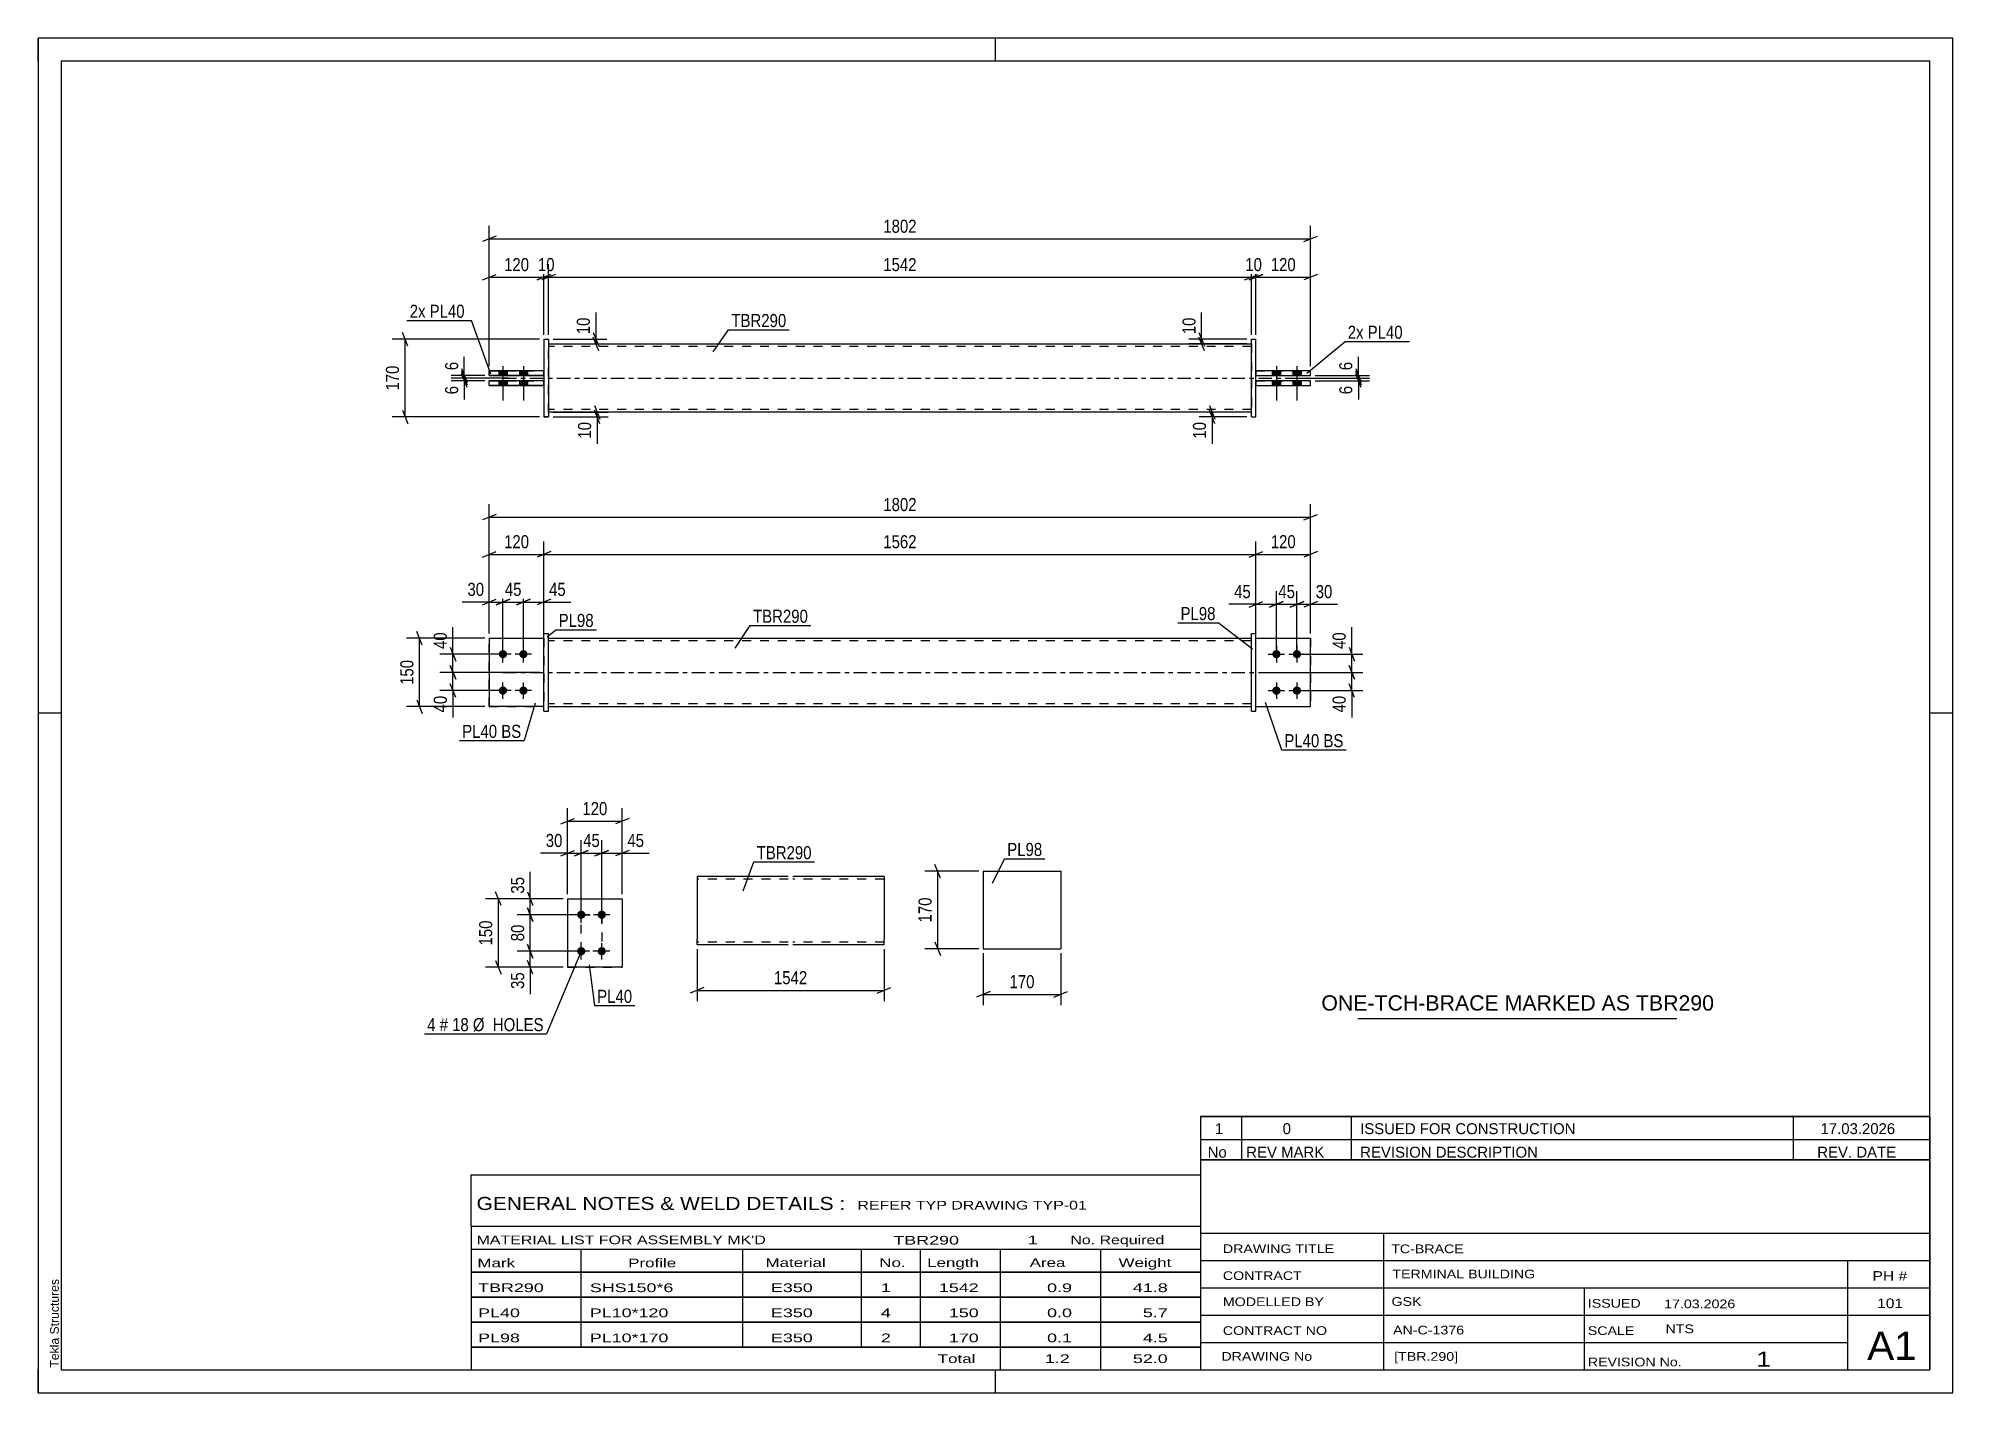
# Paper-space layout 'Layout1' of a CAD drawing. Header units: millimetres. Extents: x 0 to 420, y 0 to 297.
# The model-space entities are those that its viewports show. They can reach past a viewport. Long polylines and large blocks are cut down to what shows.
import ezdxf

# ---------------------------------------------------------------- set-up
doc = ezdxf.new("R2010")
doc.units = ezdxf.units.MM
doc.linetypes.add('DXK_LINE_DOT2', pattern=[3.9198, 1.9599, -1.9599])
doc.linetypes.add('DXK_LINE_DOT3', pattern=[5.9187, 2.979, -0.9799, 0.9799, -0.9799])
doc.layers.add('Viewport layer', color=7, linetype='Continuous', plot=False)
doc.styles.add('Arial', font='ARIAL.TTF', dxfattribs={"height": 0.2})
doc.styles.add('Arial Narrow', font='ARIALN.TTF', dxfattribs={"height": 0.2})

# ---------------------------------------------------------------- blocks, each defined once
blk = doc.blocks.new('Unknown-580573060-1163')
at = {"color": 5, "linetype": 'Continuous'}
for p, q in [((420, 297), (0, 297)), ((0, 297), (0, 0)), ((0, 292), (0, 297)), ((210, 292), (210, 297)), ((420, 0), (420, 297)), ((415, 292), (5, 292)), ((5, 292), (5, 5)), ((415, 5), (415, 292)), ((5, 149), (0, 149)), ((420, 149), (415, 149)), ((0, 0), (0, 5)), ((5, 5), (415, 5)), ((210, 0), (210, 5)), ((0, 0), (420, 0))]:
    blk.add_line(p, q, dxfattribs=at)
at = {"color": 174, "linetype": 'Continuous', "style": 'Arial'}
blk.add_text('Tekla Structures', height=1.9102, rotation=90, dxfattribs=at).set_placement((4.5, 5.5))
blk = doc.blocks.new('Part-580573060-1794 - 1738')
at = {"color": 2, "linetype": 'Continuous'}
for p, q in [((98.94, 165.45), (110.94, 165.45)), ((98.94, 165.45), (98.94, 150.45)), ((110.94, 150.45), (98.94, 150.45)), ((98.94, 150.45), (98.94, 150.45))]:
    blk.add_line(p, q, dxfattribs=at)
at = {"color": 7, "linetype": 'DXK_LINE_DOT2'}
for p, q in [((98.94, 165.45), (110.94, 165.45)), ((110.94, 165.45), (110.94, 165.45)), ((110.94, 165.45), (110.94, 150.45)), ((98.94, 150.45), (110.94, 150.45)), ((98.94, 150.45), (98.94, 150.45))]:
    blk.add_line(p, q, dxfattribs=at)
blk = doc.blocks.new('Part-580573060-1769 - 1738')
at = {"color": 2, "linetype": 'Continuous'}
for p, q in [((267.13, 165.45), (279.13, 165.45)), ((279.13, 165.45), (279.13, 165.45)), ((279.13, 150.45), (279.13, 165.45)), ((267.13, 150.45), (279.13, 150.45))]:
    blk.add_line(p, q, dxfattribs=at)
at = {"color": 7, "linetype": 'DXK_LINE_DOT2'}
for p, q in [((267.13, 165.45), (279.13, 165.45)), ((267.13, 150.45), (267.13, 165.45)), ((267.13, 150.45), (267.13, 150.45)), ((267.13, 150.45), (279.13, 150.45))]:
    blk.add_line(p, q, dxfattribs=at)
blk = doc.blocks.new('Part-580573060-1764 - 1738')
at = {"color": 7, "linetype": 'DXK_LINE_DOT2'}
for p, q in [((267.13, 165.45), (279.13, 165.45)), ((267.13, 150.45), (267.13, 165.45)), ((267.13, 165.45), (279.13, 165.45)), ((279.13, 165.45), (279.13, 165.45)), ((279.13, 165.45), (279.13, 150.45)), ((267.13, 150.45), (267.13, 150.45)), ((267.13, 150.45), (279.13, 150.45)), ((267.13, 150.45), (279.13, 150.45))]:
    blk.add_line(p, q, dxfattribs=at)
blk = doc.blocks.new('Part-580573060-1784 - 1738')
at = {"color": 2, "linetype": 'Continuous'}
for p, q in [((266.13, 166.46), (267.13, 166.46)), ((266.13, 149.46), (266.13, 166.46)), ((267.13, 149.46), (267.13, 166.46)), ((266.13, 149.46), (267.13, 149.46)), ((266.13, 149.45), (267.13, 149.45))]:
    blk.add_line(p, q, dxfattribs=at)
at = {"color": 7, "linetype": 'DXK_LINE_DOT2'}
for p, q in [((266.13, 166.45), (267.13, 166.45)), ((266.13, 149.45), (266.13, 149.46)), ((267.13, 149.46), (267.13, 149.45)), ((267.13, 149.45), (267.13, 149.46))]:
    blk.add_line(p, q, dxfattribs=at)
blk = doc.blocks.new('Part-580573060-1799 - 1738')
at = {"color": 2, "linetype": 'Continuous'}
for p, q in [((110.94, 166.46), (111.94, 166.46)), ((110.94, 149.46), (110.94, 166.46)), ((111.94, 149.46), (111.94, 166.46)), ((110.94, 149.46), (111.94, 149.46)), ((110.94, 149.45), (111.94, 149.45))]:
    blk.add_line(p, q, dxfattribs=at)
at = {"color": 7, "linetype": 'DXK_LINE_DOT2'}
for p, q in [((110.94, 166.45), (111.94, 166.45)), ((110.94, 149.46), (110.94, 149.45)), ((110.94, 149.45), (110.94, 149.46)), ((111.94, 149.46), (111.94, 149.45)), ((111.94, 149.45), (111.94, 149.46))]:
    blk.add_line(p, q, dxfattribs=at)
blk = doc.blocks.new('Part-580573060-1789 - 1738')
at = {"color": 7, "linetype": 'DXK_LINE_DOT2'}
for p, q in [((98.94, 165.45), (110.94, 165.45)), ((98.94, 165.45), (110.94, 165.45)), ((98.94, 150.45), (98.94, 165.45)), ((110.94, 165.45), (110.94, 165.45)), ((110.94, 165.45), (110.94, 150.45)), ((98.94, 150.45), (110.94, 150.45)), ((110.94, 150.45), (98.94, 150.45)), ((98.94, 150.45), (98.94, 150.45))]:
    blk.add_line(p, q, dxfattribs=at)
blk = doc.blocks.new('Part-580573060-1804 - 1738')
at = {"color": 2, "linetype": 'Continuous'}
for p, q in [((111.94, 165.45), (266.13, 165.45)), ((111.94, 150.45), (266.13, 150.45))]:
    blk.add_line(p, q, dxfattribs=at)
at = {"color": 7, "linetype": 'DXK_LINE_DOT2'}
for p, q in [((111.94, 150.45), (111.94, 165.45)), ((266.13, 164.85), (111.94, 164.85)), ((266.13, 150.45), (266.13, 165.45)), ((266.13, 151.05), (111.94, 151.05))]:
    blk.add_line(p, q, dxfattribs=at)
at = {"color": 7, "linetype": 'DXK_LINE_DOT3'}
blk.add_line((101.94, 157.95), (276.13, 157.95), dxfattribs=at)
blk = doc.blocks.new('Bolt-580573060-1805 - 1738')
at = {"linetype": 'Continuous'}
for points in [[(271.63, 162.85), (271.81, 162.83), (271.99, 162.78), (272.16, 162.68), (272.3, 162.56), (272.41, 162.4), (272.48, 162.23), (272.52, 162.05), (272.52, 161.86), (272.48, 161.68), (272.41, 161.5), (272.3, 161.35), (272.16, 161.23), (271.99, 161.13), (271.81, 161.07), (271.63, 161.05), (271.44, 161.07), (271.26, 161.13), (271.1, 161.23), (270.96, 161.35), (270.85, 161.5), (270.77, 161.68), (270.73, 161.86), (270.73, 162.05), (270.77, 162.23), (270.85, 162.4), (270.96, 162.56), (271.1, 162.68), (271.26, 162.78), (271.44, 162.83)], [(276.13, 162.85), (276.31, 162.83), (276.49, 162.78), (276.66, 162.68), (276.8, 162.56), (276.91, 162.4), (276.98, 162.23), (277.02, 162.05), (277.02, 161.86), (276.98, 161.68), (276.91, 161.5), (276.8, 161.35), (276.66, 161.23), (276.49, 161.13), (276.31, 161.07), (276.13, 161.05), (275.94, 161.07), (275.76, 161.13), (275.6, 161.23), (275.46, 161.35), (275.35, 161.5), (275.27, 161.68), (275.23, 161.86), (275.23, 162.05), (275.27, 162.23), (275.35, 162.4), (275.46, 162.56), (275.6, 162.68), (275.76, 162.78), (275.94, 162.83)], [(271.63, 154.85), (271.81, 154.83), (271.99, 154.78), (272.16, 154.68), (272.3, 154.56), (272.41, 154.4), (272.48, 154.23), (272.52, 154.05), (272.52, 153.86), (272.48, 153.68), (272.41, 153.5), (272.3, 153.35), (272.16, 153.23), (271.99, 153.13), (271.81, 153.07), (271.63, 153.05), (271.44, 153.07), (271.26, 153.13), (271.1, 153.23), (270.96, 153.35), (270.85, 153.5), (270.77, 153.68), (270.73, 153.86), (270.73, 154.05), (270.77, 154.23), (270.85, 154.4), (270.96, 154.56), (271.1, 154.68), (271.26, 154.78), (271.44, 154.83)], [(276.13, 154.85), (276.31, 154.83), (276.49, 154.78), (276.66, 154.68), (276.8, 154.56), (276.91, 154.4), (276.98, 154.23), (277.02, 154.05), (277.02, 153.86), (276.98, 153.68), (276.91, 153.5), (276.8, 153.35), (276.66, 153.23), (276.49, 153.13), (276.31, 153.07), (276.13, 153.05), (275.94, 153.07), (275.76, 153.13), (275.6, 153.23), (275.46, 153.35), (275.35, 153.5), (275.27, 153.68), (275.23, 153.86), (275.23, 154.05), (275.27, 154.23), (275.35, 154.4), (275.46, 154.56), (275.6, 154.68), (275.76, 154.78), (275.94, 154.83)]]:
    blk.add_hatch(color=1, dxfattribs=at).paths.add_polyline_path(points)
at = {"color": 1, "linetype": 'Continuous'}
for p, q in [((269.83, 161.95), (273.43, 161.95)), ((271.63, 163.75), (271.63, 160.15)), ((274.33, 161.95), (277.93, 161.95)), ((276.13, 163.75), (276.13, 160.15)), ((271.63, 155.75), (271.63, 152.15)), ((276.13, 155.75), (276.13, 152.15)), ((269.83, 153.95), (273.43, 153.95)), ((274.33, 153.95), (277.93, 153.95))]:
    blk.add_line(p, q, dxfattribs=at)
blk = doc.blocks.new('Bolt-580573060-1806 - 1738')
at = {"linetype": 'Continuous'}
for points in [[(101.94, 161.05), (101.75, 161.07), (101.57, 161.13), (101.41, 161.23), (101.27, 161.35), (101.16, 161.5), (101.08, 161.68), (101.04, 161.86), (101.04, 162.05), (101.08, 162.23), (101.16, 162.4), (101.27, 162.56), (101.41, 162.68), (101.57, 162.78), (101.75, 162.83), (101.94, 162.85), (102.12, 162.83), (102.3, 162.78), (102.46, 162.68), (102.6, 162.56), (102.72, 162.4), (102.79, 162.23), (102.83, 162.05), (102.83, 161.86), (102.79, 161.68), (102.72, 161.5), (102.6, 161.35), (102.46, 161.23), (102.3, 161.13), (102.12, 161.07)], [(106.44, 161.05), (106.25, 161.07), (106.07, 161.13), (105.91, 161.23), (105.77, 161.35), (105.66, 161.5), (105.58, 161.68), (105.54, 161.86), (105.54, 162.05), (105.58, 162.23), (105.66, 162.4), (105.77, 162.56), (105.91, 162.68), (106.07, 162.78), (106.25, 162.83), (106.44, 162.85), (106.62, 162.83), (106.8, 162.78), (106.96, 162.68), (107.1, 162.56), (107.22, 162.4), (107.29, 162.23), (107.33, 162.05), (107.33, 161.86), (107.29, 161.68), (107.22, 161.5), (107.1, 161.35), (106.96, 161.23), (106.8, 161.13), (106.62, 161.07)], [(101.94, 153.05), (101.75, 153.07), (101.57, 153.13), (101.41, 153.23), (101.27, 153.35), (101.16, 153.5), (101.08, 153.68), (101.04, 153.86), (101.04, 154.05), (101.08, 154.23), (101.16, 154.4), (101.27, 154.56), (101.41, 154.68), (101.57, 154.78), (101.75, 154.83), (101.94, 154.85), (102.12, 154.83), (102.3, 154.78), (102.46, 154.68), (102.6, 154.56), (102.72, 154.4), (102.79, 154.23), (102.83, 154.05), (102.83, 153.86), (102.79, 153.68), (102.72, 153.5), (102.6, 153.35), (102.46, 153.23), (102.3, 153.13), (102.12, 153.07)], [(106.44, 153.05), (106.25, 153.07), (106.07, 153.13), (105.91, 153.23), (105.77, 153.35), (105.66, 153.5), (105.58, 153.68), (105.54, 153.86), (105.54, 154.05), (105.58, 154.23), (105.66, 154.4), (105.77, 154.56), (105.91, 154.68), (106.07, 154.78), (106.25, 154.83), (106.44, 154.85), (106.62, 154.83), (106.8, 154.78), (106.96, 154.68), (107.1, 154.56), (107.22, 154.4), (107.29, 154.23), (107.33, 154.05), (107.33, 153.86), (107.29, 153.68), (107.22, 153.5), (107.1, 153.35), (106.96, 153.23), (106.8, 153.13), (106.62, 153.07)]]:
    blk.add_hatch(color=1, dxfattribs=at).paths.add_polyline_path(points)
at = {"color": 1, "linetype": 'Continuous'}
for p, q in [((103.74, 161.95), (100.14, 161.95)), ((101.94, 160.15), (101.94, 163.75)), ((108.24, 161.95), (104.64, 161.95)), ((106.44, 160.15), (106.44, 163.75)), ((101.94, 152.15), (101.94, 155.75)), ((106.44, 152.15), (106.44, 155.75)), ((103.74, 153.95), (100.14, 153.95)), ((108.24, 153.95), (104.64, 153.95))]:
    blk.add_line(p, q, dxfattribs=at)
blk = doc.blocks.new('Part-580573060-1418 - 1390')
at = {"color": 2, "linetype": 'Continuous'}
for p, q in [((279.13, 224.09), (267.13, 224.09)), ((267.13, 223.09), (279.13, 223.09)), ((267.13, 223.09), (279.13, 223.09)), ((279.13, 223.09), (279.13, 224.09))]:
    blk.add_line(p, q, dxfattribs=at)
at = {"color": 7, "linetype": 'DXK_LINE_DOT2'}
for p, q in [((267.13, 224.09), (267.13, 223.09)), ((267.13, 224.09), (279.13, 224.09)), ((279.13, 223.09), (279.13, 223.09)), ((279.13, 223.09), (279.13, 223.09))]:
    blk.add_line(p, q, dxfattribs=at)
blk = doc.blocks.new('Part-580573060-1445 - 1390')
at = {"color": 2, "linetype": 'Continuous'}
for p, q in [((111.94, 229.99), (266.13, 229.99)), ((266.13, 214.99), (111.94, 214.99))]:
    blk.add_line(p, q, dxfattribs=at)
at = {"color": 7, "linetype": 'DXK_LINE_DOT2'}
for p, q in [((111.94, 214.99), (111.94, 229.99)), ((266.13, 229.39), (111.94, 229.39)), ((266.13, 229.99), (266.13, 214.99)), ((266.13, 215.59), (111.94, 215.59))]:
    blk.add_line(p, q, dxfattribs=at)
at = {"color": 7, "linetype": 'DXK_LINE_DOT3'}
blk.add_line((101.94, 222.49), (276.13, 222.49), dxfattribs=at)
blk = doc.blocks.new('Bolt-580573060-1429 - 1390')
at = {"linetype": 'Continuous'}
for points in [[(101.04, 223.09), (102.84, 223.09), (102.84, 224.09), (101.04, 224.09)], [(101.04, 223.09), (102.84, 223.09), (102.84, 224.09), (101.04, 224.09)], [(105.54, 223.09), (107.34, 223.09), (107.34, 224.09), (105.54, 224.09)], [(105.54, 223.09), (107.34, 223.09), (107.34, 224.09), (105.54, 224.09)], [(101.04, 220.89), (102.84, 220.89), (102.84, 221.89), (101.04, 221.89)], [(101.04, 220.89), (102.84, 220.89), (102.84, 221.89), (101.04, 221.89)], [(105.54, 220.89), (107.34, 220.89), (107.34, 221.89), (105.54, 221.89)], [(105.54, 220.89), (107.34, 220.89), (107.34, 221.89), (105.54, 221.89)]]:
    blk.add_hatch(color=1, dxfattribs=at).paths.add_polyline_path(points)
at = {"color": 1, "linetype": 'Continuous'}
for p, q in [((101.04, 224.09), (101.04, 223.09)), ((101.04, 224.09), (101.04, 223.09)), ((101.94, 225.09), (101.94, 217.59)), ((101.94, 225.09), (101.94, 217.59)), ((102.84, 224.09), (102.84, 223.09)), ((102.84, 224.09), (102.84, 223.09)), ((105.54, 224.09), (105.54, 223.09)), ((105.54, 224.09), (105.54, 223.09)), ((106.44, 225.09), (106.44, 217.59)), ((106.44, 225.09), (106.44, 217.59)), ((107.34, 224.09), (107.34, 223.09)), ((107.34, 224.09), (107.34, 223.09)), ((101.04, 221.89), (101.04, 220.89)), ((101.04, 221.89), (101.04, 220.89)), ((102.84, 221.89), (102.84, 220.89)), ((102.84, 221.89), (102.84, 220.89)), ((105.54, 221.89), (105.54, 220.89)), ((105.54, 221.89), (105.54, 220.89)), ((107.34, 221.89), (107.34, 220.89)), ((107.34, 221.89), (107.34, 220.89))]:
    blk.add_line(p, q, dxfattribs=at)
blk = doc.blocks.new('Part-580573060-1446 - 1390')
at = {"color": 2, "linetype": 'Continuous'}
for p, q in [((110.94, 230.99), (111.94, 230.99)), ((110.94, 230.99), (110.94, 213.99)), ((111.94, 230.99), (111.94, 213.99)), ((110.94, 213.99), (111.94, 213.99)), ((111.94, 213.99), (110.94, 213.99))]:
    blk.add_line(p, q, dxfattribs=at)
at = {"color": 7, "linetype": 'DXK_LINE_DOT2'}
for p, q in [((110.94, 230.99), (111.94, 230.99)), ((111.94, 230.99), (111.94, 230.99)), ((110.94, 213.99), (110.94, 213.99)), ((110.94, 213.99), (110.94, 213.99)), ((111.94, 213.99), (111.94, 213.99)), ((111.94, 213.99), (111.94, 213.99))]:
    blk.add_line(p, q, dxfattribs=at)
blk = doc.blocks.new('Bolt-580573060-1430 - 1390')
at = {"linetype": 'Continuous'}
for points in [[(272.53, 224.09), (270.73, 224.09), (270.73, 223.09), (272.53, 223.09)], [(272.53, 224.09), (270.73, 224.09), (270.73, 223.09), (272.53, 223.09)], [(277.03, 224.09), (275.23, 224.09), (275.23, 223.09), (277.03, 223.09)], [(277.03, 224.09), (275.23, 224.09), (275.23, 223.09), (277.03, 223.09)], [(272.53, 221.89), (270.73, 221.89), (270.73, 220.89), (272.53, 220.89)], [(272.53, 221.89), (270.73, 221.89), (270.73, 220.89), (272.53, 220.89)], [(277.03, 221.89), (275.23, 221.89), (275.23, 220.89), (277.03, 220.89)], [(277.03, 221.89), (275.23, 221.89), (275.23, 220.89), (277.03, 220.89)]]:
    blk.add_hatch(color=1, dxfattribs=at).paths.add_polyline_path(points)
at = {"color": 1, "linetype": 'Continuous'}
for p, q in [((270.73, 224.09), (270.73, 223.09)), ((270.73, 224.09), (270.73, 223.09)), ((271.63, 225.09), (271.63, 217.59)), ((271.63, 225.09), (271.63, 217.59)), ((272.53, 224.09), (272.53, 223.09)), ((272.53, 224.09), (272.53, 223.09)), ((275.23, 224.09), (275.23, 223.09)), ((275.23, 224.09), (275.23, 223.09)), ((276.13, 225.09), (276.13, 217.59)), ((276.13, 225.09), (276.13, 217.59)), ((277.03, 224.09), (277.03, 223.09)), ((277.03, 224.09), (277.03, 223.09)), ((270.73, 221.89), (270.73, 220.89)), ((270.73, 221.89), (270.73, 220.89)), ((272.53, 221.89), (272.53, 220.89)), ((272.53, 221.89), (272.53, 220.89)), ((275.23, 221.89), (275.23, 220.89)), ((275.23, 221.89), (275.23, 220.89)), ((277.03, 221.89), (277.03, 220.89)), ((277.03, 221.89), (277.03, 220.89))]:
    blk.add_line(p, q, dxfattribs=at)
blk = doc.blocks.new('Part-580573060-1451 - 1390')
at = {"color": 2, "linetype": 'Continuous'}
for p, q in [((110.94, 221.89), (98.94, 221.89)), ((98.94, 220.89), (98.94, 221.89)), ((98.94, 220.89), (110.94, 220.89)), ((110.94, 220.89), (98.94, 220.89))]:
    blk.add_line(p, q, dxfattribs=at)
at = {"color": 7, "linetype": 'DXK_LINE_DOT2'}
for p, q in [((98.94, 221.89), (110.94, 221.89)), ((98.94, 220.89), (98.94, 220.89)), ((110.94, 220.89), (110.94, 221.89))]:
    blk.add_line(p, q, dxfattribs=at)
blk = doc.blocks.new('Part-580573060-1456 - 1390')
at = {"color": 2, "linetype": 'Continuous'}
for p, q in [((110.94, 224.09), (98.94, 224.09)), ((98.94, 223.09), (98.94, 224.09)), ((98.94, 223.09), (110.94, 223.09)), ((110.94, 223.09), (98.94, 223.09))]:
    blk.add_line(p, q, dxfattribs=at)
at = {"color": 7, "linetype": 'DXK_LINE_DOT2'}
for p, q in [((98.94, 224.09), (110.94, 224.09)), ((98.94, 223.09), (98.94, 223.09)), ((110.94, 223.09), (110.94, 224.09))]:
    blk.add_line(p, q, dxfattribs=at)
blk = doc.blocks.new('Part-580573060-1457 - 1390')
at = {"color": 2, "linetype": 'Continuous'}
for p, q in [((266.13, 213.99), (266.13, 230.99)), ((266.13, 230.99), (267.13, 230.99)), ((267.13, 213.99), (267.13, 230.99)), ((266.13, 213.99), (267.13, 213.99)), ((266.13, 213.99), (267.13, 213.99))]:
    blk.add_line(p, q, dxfattribs=at)
at = {"color": 7, "linetype": 'DXK_LINE_DOT2'}
for p, q in [((266.13, 230.99), (266.13, 230.99)), ((266.13, 230.99), (267.13, 230.99)), ((266.13, 213.99), (266.13, 213.99)), ((267.13, 213.99), (267.13, 213.99)), ((267.13, 213.99), (267.13, 213.99))]:
    blk.add_line(p, q, dxfattribs=at)
blk = doc.blocks.new('Part-580573060-1462 - 1390')
at = {"color": 2, "linetype": 'Continuous'}
for p, q in [((279.13, 221.89), (267.13, 221.89)), ((267.13, 220.89), (279.13, 220.89)), ((267.13, 220.89), (279.13, 220.89)), ((279.13, 220.89), (279.13, 221.89))]:
    blk.add_line(p, q, dxfattribs=at)
at = {"color": 7, "linetype": 'DXK_LINE_DOT2'}
for p, q in [((267.13, 221.89), (267.13, 220.89)), ((267.13, 221.89), (279.13, 221.89)), ((279.13, 220.89), (279.13, 220.89)), ((279.13, 220.89), (279.13, 220.89))]:
    blk.add_line(p, q, dxfattribs=at)
blk = doc.blocks.new('Bolt-580573060-2158 - 2123')
at = {"linetype": 'Continuous'}
for points in [[(119.12, 105.71), (119.3, 105.69), (119.48, 105.64), (119.65, 105.54), (119.79, 105.42), (119.9, 105.26), (119.97, 105.09), (120.01, 104.91), (120.01, 104.72), (119.97, 104.54), (119.9, 104.36), (119.79, 104.21), (119.65, 104.09), (119.48, 103.99), (119.3, 103.93), (119.12, 103.91), (118.93, 103.93), (118.75, 103.99), (118.59, 104.09), (118.45, 104.21), (118.34, 104.36), (118.26, 104.54), (118.22, 104.72), (118.22, 104.91), (118.26, 105.09), (118.34, 105.26), (118.45, 105.42), (118.59, 105.54), (118.75, 105.64), (118.93, 105.69)], [(123.62, 105.71), (123.8, 105.69), (123.98, 105.64), (124.15, 105.54), (124.29, 105.42), (124.4, 105.26), (124.47, 105.09), (124.51, 104.91), (124.51, 104.72), (124.47, 104.54), (124.4, 104.36), (124.29, 104.21), (124.15, 104.09), (123.98, 103.99), (123.8, 103.93), (123.62, 103.91), (123.43, 103.93), (123.25, 103.99), (123.09, 104.09), (122.95, 104.21), (122.84, 104.36), (122.76, 104.54), (122.72, 104.72), (122.72, 104.91), (122.76, 105.09), (122.84, 105.26), (122.95, 105.42), (123.09, 105.54), (123.25, 105.64), (123.43, 105.69)], [(119.12, 97.71), (119.3, 97.69), (119.48, 97.64), (119.65, 97.54), (119.79, 97.42), (119.9, 97.26), (119.97, 97.09), (120.01, 96.91), (120.01, 96.72), (119.97, 96.54), (119.9, 96.36), (119.79, 96.21), (119.65, 96.09), (119.48, 95.99), (119.3, 95.93), (119.12, 95.91), (118.93, 95.93), (118.75, 95.99), (118.59, 96.09), (118.45, 96.21), (118.34, 96.36), (118.26, 96.54), (118.22, 96.72), (118.22, 96.91), (118.26, 97.09), (118.34, 97.26), (118.45, 97.42), (118.59, 97.54), (118.75, 97.64), (118.93, 97.69)], [(123.62, 97.71), (123.8, 97.69), (123.98, 97.64), (124.15, 97.54), (124.29, 97.42), (124.4, 97.26), (124.47, 97.09), (124.51, 96.91), (124.51, 96.72), (124.47, 96.54), (124.4, 96.36), (124.29, 96.21), (124.15, 96.09), (123.98, 95.99), (123.8, 95.93), (123.62, 95.91), (123.43, 95.93), (123.25, 95.99), (123.09, 96.09), (122.95, 96.21), (122.84, 96.36), (122.76, 96.54), (122.72, 96.72), (122.72, 96.91), (122.76, 97.09), (122.84, 97.26), (122.95, 97.42), (123.09, 97.54), (123.25, 97.64), (123.43, 97.69)]]:
    blk.add_hatch(color=1, dxfattribs=at).paths.add_polyline_path(points)
at = {"color": 1, "linetype": 'Continuous'}
for p, q in [((119.12, 103.01), (119.12, 106.61)), ((123.62, 103.01), (123.62, 106.61)), ((120.92, 104.81), (117.32, 104.81)), ((125.42, 104.81), (121.82, 104.81)), ((120.92, 96.81), (117.32, 96.81)), ((119.12, 95.01), (119.12, 98.61)), ((125.42, 96.81), (121.82, 96.81)), ((123.62, 95.01), (123.62, 98.61))]:
    blk.add_line(p, q, dxfattribs=at)
blk = doc.blocks.new('Part-580573060-2163 - 2123')
at = {"color": 2, "linetype": 'Continuous'}
for p, q in [((116.12, 108.31), (128.12, 108.31)), ((116.12, 108.31), (116.12, 93.31)), ((128.12, 108.31), (128.12, 108.31)), ((128.12, 108.31), (128.12, 93.31)), ((128.12, 93.31), (116.12, 93.31)), ((116.12, 93.31), (116.12, 93.31))]:
    blk.add_line(p, q, dxfattribs=at)
at = {"color": 7, "linetype": 'DXK_LINE_DOT2'}
for p, q in [((116.12, 108.31), (128.12, 108.31)), ((128.12, 108.31), (128.12, 108.31)), ((116.12, 93.31), (128.12, 93.31))]:
    blk.add_line(p, q, dxfattribs=at)
blk = doc.blocks.new('Part-580573060-2294 - 2288')
at = {"color": 2, "linetype": 'Continuous'}
for p, q in [((207.32, 114.35), (207.32, 97.35)), ((207.32, 114.35), (224.32, 114.35)), ((224.32, 114.35), (224.32, 97.35)), ((207.32, 97.35), (224.32, 97.35))]:
    blk.add_line(p, q, dxfattribs=at)
blk = doc.blocks.new('Part-580573060-2321 - 2313')
at = {"color": 2, "linetype": 'Continuous'}
for p, q in [((164.54, 113.23), (144.54, 113.23)), ((144.54, 113.23), (144.54, 99.43)), ((185.54, 113.23), (165.54, 113.23)), ((185.54, 113.23), (185.54, 99.43)), ((144.54, 98.58), (144.54, 99.43)), ((144.54, 98.32), (144.54, 98.58)), ((144.54, 98.23), (144.54, 98.32)), ((164.54, 98.23), (144.54, 98.23)), ((185.54, 98.23), (165.54, 98.23)), ((185.54, 98.23), (185.54, 99.43))]:
    blk.add_line(p, q, dxfattribs=at)
at = {"color": 7, "linetype": 'DXK_LINE_DOT2'}
for p, q in [((164.54, 112.63), (144.54, 112.63)), ((185.54, 112.63), (165.54, 112.63)), ((185.54, 112.63), (185.54, 112.58)), ((185.54, 112.58), (185.54, 112.63)), ((185.54, 112.49), (185.54, 112.58)), ((185.54, 112.58), (185.54, 112.49)), ((144.54, 98.97), (144.54, 99.43)), ((144.54, 98.58), (144.54, 99.2)), ((144.54, 98.83), (144.54, 98.88)), ((144.54, 98.83), (144.54, 98.88)), ((164.54, 98.83), (144.54, 98.83)), ((144.54, 98.23), (144.54, 98.23)), ((185.54, 98.83), (165.54, 98.83)), ((185.54, 98.88), (185.54, 99.2)), ((185.54, 98.83), (185.54, 98.88))]:
    blk.add_line(p, q, dxfattribs=at)
blk = doc.blocks.new('Rectangle-580573060-2273 - 2123')
at = {"color": 1, "linetype": 'DXK_LINE_DOT2'}
blk.add_lwpolyline([(119.12, 104.81), (123.62, 104.81), (123.62, 96.81), (119.12, 96.81), (119.12, 104.81)], close=True, dxfattribs=at)
blk = doc.blocks.new('StraightDimension-580573060-1826 - 1738')
at = {"color": 7, "linetype": 'Continuous'}
for p, q in [((270.13, 172.29), (273.13, 173.49)), ((271.63, 162.95), (271.63, 175.74)), ((271.63, 172.89), (276.13, 172.89)), ((277.63, 173.49), (274.63, 172.29)), ((276.13, 162.95), (276.13, 175.74))]:
    blk.add_line(p, q, dxfattribs=at)
at = {"color": 0}
blk.add_wipeout([(276.31, 173.64), (276.31, 177.84), (271.45, 177.84), (271.45, 173.64)], dxfattribs=at)
at = {"color": 3, "style": 'Arial Narrow'}
blk.add_text('45', height=2.863, dxfattribs=at).set_placement((272.05, 174.24))
blk = doc.blocks.new('StraightDimension-580573060-1914 - 1738')
at = {"color": 7, "linetype": 'Continuous'}
for p, q in [((110.94, 158.95), (110.94, 186.68)), ((267.13, 166.45), (267.13, 186.68)), ((112.44, 184.43), (109.44, 183.23)), ((110.94, 183.83), (267.13, 183.83)), ((265.63, 183.23), (268.63, 184.43))]:
    blk.add_line(p, q, dxfattribs=at)
at = {"color": 0}
blk.add_wipeout([(193.29, 184.58), (193.29, 188.78), (184.78, 188.78), (184.78, 184.58)], dxfattribs=at)
at = {"color": 3, "style": 'Arial Narrow'}
blk.add_text('1562', height=2.863, dxfattribs=at).set_placement((185.38, 185.18))
blk = doc.blocks.new('StraightDimension-580573060-1991 - 1738')
at = {"color": 7, "linetype": 'Continuous'}
for p, q in [((109.94, 157.95), (88.12, 157.95)), ((90.37, 159.45), (91.57, 156.45)), ((91.57, 152.45), (90.37, 155.45)), ((90.97, 153.95), (90.97, 157.95)), ((100.94, 153.95), (88.12, 153.95))]:
    blk.add_line(p, q, dxfattribs=at)
at = {"color": 0}
blk.add_wipeout([(90.22, 153.43), (86.02, 153.43), (86.02, 148.57), (90.22, 148.57)], dxfattribs=at)
at = {"color": 7, "linetype": 'Continuous'}
blk.add_line((90.97, 153.95), (90.97, 148.05), dxfattribs=at)
blk.add_line((90.97, 153.95), (90.97, 148.05), dxfattribs=at)
at = {"color": 3, "style": 'Arial Narrow'}
blk.add_text('40', height=2.863, rotation=90.0002, dxfattribs=at).set_placement((89.62, 149.17))
blk = doc.blocks.new('StraightDimension-580573060-1974 - 1738')
at = {"color": 7, "linetype": 'Continuous'}
for p, q in [((104.94, 172.78), (107.94, 173.98)), ((106.44, 162.95), (106.44, 176.23)), ((106.44, 173.38), (110.94, 173.38)), ((112.44, 173.98), (109.44, 172.78)), ((110.94, 166.45), (110.94, 176.23))]:
    blk.add_line(p, q, dxfattribs=at)
at = {"color": 0}
blk.add_wipeout([(116.32, 174.13), (116.32, 178.33), (111.46, 178.33), (111.46, 174.13)], dxfattribs=at)
at = {"color": 7, "linetype": 'Continuous'}
blk.add_line((110.94, 173.38), (116.84, 173.38), dxfattribs=at)
blk.add_line((110.94, 173.38), (116.84, 173.38), dxfattribs=at)
at = {"color": 3, "style": 'Arial Narrow'}
blk.add_text('45', height=2.863, dxfattribs=at).set_placement((112.06, 174.73))
blk = doc.blocks.new('StraightDimension-580573060-2000 - 1738')
at = {"color": 7, "linetype": 'Continuous'}
for p, q in [((100.94, 161.95), (88.12, 161.95)), ((90.37, 163.45), (91.57, 160.45)), ((90.97, 157.95), (90.97, 161.95)), ((109.94, 157.95), (88.12, 157.95)), ((91.57, 156.45), (90.37, 159.45))]:
    blk.add_line(p, q, dxfattribs=at)
at = {"color": 0}
blk.add_wipeout([(90.22, 167.34), (86.02, 167.34), (86.02, 162.48), (90.22, 162.48)], dxfattribs=at)
at = {"color": 7, "linetype": 'Continuous'}
blk.add_line((90.97, 161.95), (90.97, 167.86), dxfattribs=at)
blk.add_line((90.97, 161.95), (90.97, 167.86), dxfattribs=at)
at = {"color": 3, "style": 'Arial Narrow'}
blk.add_text('40', height=2.863, rotation=90.0002, dxfattribs=at).set_placement((89.62, 163.08))
blk = doc.blocks.new('StraightDimension-580573060-1810 - 1738')
at = {"color": 7, "linetype": 'Continuous'}
for p, q in [((274.63, 172.29), (277.63, 173.49)), ((276.13, 162.95), (276.13, 175.74)), ((276.13, 172.89), (279.13, 172.89)), ((280.63, 173.49), (277.63, 172.29)), ((279.13, 166.45), (279.13, 175.74))]:
    blk.add_line(p, q, dxfattribs=at)
at = {"color": 0}
blk.add_wipeout([(284.51, 173.64), (284.51, 177.84), (279.65, 177.84), (279.65, 173.64)], dxfattribs=at)
at = {"color": 7, "linetype": 'Continuous'}
blk.add_line((279.13, 172.89), (285.03, 172.89), dxfattribs=at)
blk.add_line((279.13, 172.89), (285.03, 172.89), dxfattribs=at)
at = {"color": 3, "style": 'Arial Narrow'}
blk.add_text('30', height=2.863, dxfattribs=at).set_placement((280.25, 174.24))
blk = doc.blocks.new('StraightDimension-580573060-1839 - 1738')
at = {"color": 7, "linetype": 'Continuous'}
for p, q in [((265.63, 172.29), (268.63, 173.49)), ((267.13, 166.45), (267.13, 175.74)), ((267.13, 172.89), (271.63, 172.89)), ((273.13, 173.49), (270.13, 172.29)), ((271.63, 162.95), (271.63, 175.74))]:
    blk.add_line(p, q, dxfattribs=at)
at = {"color": 0}
blk.add_wipeout([(266.6, 173.64), (266.6, 177.84), (261.75, 177.84), (261.75, 173.64)], dxfattribs=at)
at = {"color": 7, "linetype": 'Continuous'}
blk.add_line((267.13, 172.89), (261.22, 172.89), dxfattribs=at)
blk.add_line((267.13, 172.89), (261.22, 172.89), dxfattribs=at)
at = {"color": 3, "style": 'Arial Narrow'}
blk.add_text('45', height=2.863, dxfattribs=at).set_placement((262.35, 174.24))
blk = doc.blocks.new('StraightDimension-580573060-1856 - 1738')
at = {"color": 7, "linetype": 'Continuous'}
for p, q in [((98.94, 166.45), (98.94, 194.83)), ((279.13, 166.45), (279.13, 194.83)), ((100.44, 192.58), (97.44, 191.38)), ((98.94, 191.98), (279.13, 191.98)), ((277.63, 191.38), (280.63, 192.58))]:
    blk.add_line(p, q, dxfattribs=at)
at = {"color": 0}
blk.add_wipeout([(193.29, 192.73), (193.29, 196.93), (184.78, 196.93), (184.78, 192.73)], dxfattribs=at)
at = {"color": 3, "style": 'Arial Narrow'}
blk.add_text('1802', height=2.863, dxfattribs=at).set_placement((185.38, 193.33))
blk = doc.blocks.new('StraightDimension-580573060-1876 - 1738')
at = {"color": 7, "linetype": 'Continuous'}
for p, q in [((277.13, 161.95), (290.57, 161.95)), ((287.57, 163.45), (288.77, 160.45)), ((288.17, 157.95), (288.17, 161.95)), ((268.13, 157.95), (290.57, 157.95)), ((288.77, 156.45), (287.57, 159.45))]:
    blk.add_line(p, q, dxfattribs=at)
at = {"color": 0}
blk.add_wipeout([(287.42, 167.34), (283.22, 167.34), (283.22, 162.48), (287.42, 162.48)], dxfattribs=at)
at = {"color": 7, "linetype": 'Continuous'}
blk.add_line((288.17, 161.95), (288.17, 167.86), dxfattribs=at)
blk.add_line((288.17, 161.95), (288.17, 167.86), dxfattribs=at)
at = {"color": 3, "style": 'Arial Narrow'}
blk.add_text('40', height=2.863, rotation=90.0002, dxfattribs=at).set_placement((286.82, 163.08))
blk = doc.blocks.new('StraightDimension-580573060-1885 - 1738')
at = {"color": 7, "linetype": 'Continuous'}
for p, q in [((268.13, 157.95), (290.57, 157.95)), ((287.57, 159.45), (288.77, 156.45)), ((288.77, 152.45), (287.57, 155.45)), ((288.17, 153.95), (288.17, 157.95)), ((277.13, 153.95), (290.57, 153.95))]:
    blk.add_line(p, q, dxfattribs=at)
at = {"color": 0}
blk.add_wipeout([(287.42, 153.43), (283.22, 153.43), (283.22, 148.57), (287.42, 148.57)], dxfattribs=at)
at = {"color": 7, "linetype": 'Continuous'}
blk.add_line((288.17, 153.95), (288.17, 148.05), dxfattribs=at)
blk.add_line((288.17, 153.95), (288.17, 148.05), dxfattribs=at)
at = {"color": 3, "style": 'Arial Narrow'}
blk.add_text('40', height=2.863, rotation=90.0002, dxfattribs=at).set_placement((286.82, 149.17))
blk = doc.blocks.new('StraightDimension-580573060-1895 - 1738')
at = {"color": 7, "linetype": 'Continuous'}
for p, q in [((267.13, 166.45), (267.13, 186.68)), ((279.13, 166.45), (279.13, 186.68)), ((265.63, 183.23), (268.63, 184.43)), ((267.13, 183.83), (279.13, 183.83)), ((280.63, 184.43), (277.63, 183.23))]:
    blk.add_line(p, q, dxfattribs=at)
at = {"color": 0}
blk.add_wipeout([(276.47, 184.58), (276.47, 188.78), (269.79, 188.78), (269.79, 184.58)], dxfattribs=at)
at = {"color": 3, "style": 'Arial Narrow'}
blk.add_text('120', height=2.863, dxfattribs=at).set_placement((270.39, 185.18))
blk = doc.blocks.new('StraightDimension-580573060-1929 - 1738')
at = {"color": 7, "linetype": 'Continuous'}
for p, q in [((98.94, 166.45), (98.94, 186.68)), ((110.94, 158.95), (110.94, 186.68)), ((97.44, 183.23), (100.44, 184.43)), ((98.94, 183.83), (110.94, 183.83)), ((112.44, 184.43), (109.44, 183.23))]:
    blk.add_line(p, q, dxfattribs=at)
at = {"color": 0}
blk.add_wipeout([(108.28, 184.58), (108.28, 188.78), (101.59, 188.78), (101.59, 184.58)], dxfattribs=at)
at = {"color": 3, "style": 'Arial Narrow'}
blk.add_text('120', height=2.863, dxfattribs=at).set_placement((102.19, 185.18))
blk = doc.blocks.new('StraightDimension-580573060-1945 - 1738')
at = {"color": 7, "linetype": 'Continuous'}
for p, q in [((97.44, 172.78), (100.44, 173.98)), ((98.94, 166.45), (98.94, 176.23)), ((98.94, 173.38), (101.94, 173.38)), ((103.44, 173.98), (100.44, 172.78)), ((101.94, 162.95), (101.94, 176.23))]:
    blk.add_line(p, q, dxfattribs=at)
at = {"color": 0}
blk.add_wipeout([(98.41, 174.13), (98.41, 178.33), (93.55, 178.33), (93.55, 174.13)], dxfattribs=at)
at = {"color": 7, "linetype": 'Continuous'}
blk.add_line((98.94, 173.38), (93.03, 173.38), dxfattribs=at)
blk.add_line((98.94, 173.38), (93.03, 173.38), dxfattribs=at)
at = {"color": 3, "style": 'Arial Narrow'}
blk.add_text('30', height=2.863, dxfattribs=at).set_placement((94.15, 174.73))
blk = doc.blocks.new('StraightDimension-580573060-1961 - 1738')
at = {"color": 7, "linetype": 'Continuous'}
for p, q in [((100.44, 172.78), (103.44, 173.98)), ((101.94, 162.95), (101.94, 176.23)), ((101.94, 173.38), (106.44, 173.38)), ((107.94, 173.98), (104.94, 172.78)), ((106.44, 162.95), (106.44, 176.23))]:
    blk.add_line(p, q, dxfattribs=at)
at = {"color": 0}
blk.add_wipeout([(106.61, 174.13), (106.61, 178.33), (101.76, 178.33), (101.76, 174.13)], dxfattribs=at)
at = {"color": 3, "style": 'Arial Narrow'}
blk.add_text('45', height=2.863, dxfattribs=at).set_placement((102.36, 174.73))
blk = doc.blocks.new('StraightDimension-580573060-2010 - 1738')
at = {"color": 7, "linetype": 'Continuous'}
for p, q in [((97.94, 165.45), (80.79, 165.45)), ((84.24, 163.95), (83.04, 166.95)), ((83.64, 150.45), (83.64, 165.45)), ((83.04, 151.95), (84.24, 148.95)), ((97.94, 150.45), (80.79, 150.45))]:
    blk.add_line(p, q, dxfattribs=at)
at = {"color": 0}
blk.add_wipeout([(82.89, 161.3), (78.69, 161.3), (78.69, 154.61), (82.89, 154.61)], dxfattribs=at)
at = {"color": 3, "style": 'Arial Narrow'}
blk.add_text('150', height=2.863, rotation=90.0002, dxfattribs=at).set_placement((82.29, 155.21))
blk = doc.blocks.new('StraightDimension-580573060-1691 - 1390')
at = {"color": 7, "linetype": 'Continuous'}
for p, q in [((92.86, 223.99), (94.06, 220.99)), ((94.06, 220.39), (92.86, 223.39)), ((103.19, 222.49), (90.61, 222.49)), ((97.94, 221.89), (90.61, 221.89)), ((93.46, 221.89), (93.46, 222.49))]:
    blk.add_line(p, q, dxfattribs=at)
at = {"color": 0}
blk.add_wipeout([(92.71, 221.36), (88.51, 221.36), (88.51, 218.33), (92.71, 218.33)], dxfattribs=at)
at = {"color": 7, "linetype": 'Continuous'}
blk.add_line((93.46, 221.89), (93.46, 217.81), dxfattribs=at)
blk.add_line((93.46, 221.89), (93.46, 217.81), dxfattribs=at)
at = {"color": 3, "style": 'Arial Narrow'}
blk.add_text('6', height=2.86, rotation=90.0002, dxfattribs=at).set_placement((92.11, 218.93))
blk = doc.blocks.new('StraightDimension-580573060-1552 - 1390')
at = {"color": 7, "linetype": 'Continuous'}
for p, q in [((254.63, 232.49), (255.83, 229.49)), ((255.83, 228.49), (254.63, 231.49)), ((265.13, 230.99), (252.38, 230.99)), ((265.13, 229.99), (252.38, 229.99)), ((255.23, 229.99), (255.23, 230.99))]:
    blk.add_line(p, q, dxfattribs=at)
at = {"color": 0}
blk.add_wipeout([(254.48, 236.37), (250.28, 236.37), (250.28, 231.51), (254.48, 231.51)], dxfattribs=at)
at = {"color": 7, "linetype": 'Continuous'}
blk.add_line((255.23, 230.99), (255.23, 236.89), dxfattribs=at)
blk.add_line((255.23, 230.99), (255.23, 236.89), dxfattribs=at)
at = {"color": 3, "style": 'Arial Narrow'}
blk.add_text('10', height=2.863, rotation=90.0002, dxfattribs=at).set_placement((253.88, 232.11))
blk = doc.blocks.new('StraightDimension-580573060-1538 - 1390')
at = {"color": 7, "linetype": 'Continuous'}
for p, q in [((265.13, 214.99), (254.68, 214.99)), ((256.93, 216.49), (258.13, 213.49)), ((258.13, 212.49), (256.93, 215.49)), ((257.53, 213.99), (257.53, 214.99)), ((265.13, 213.99), (254.68, 213.99))]:
    blk.add_line(p, q, dxfattribs=at)
at = {"color": 0}
blk.add_wipeout([(256.78, 213.46), (252.58, 213.46), (252.58, 208.61), (256.78, 208.61)], dxfattribs=at)
at = {"color": 7, "linetype": 'Continuous'}
blk.add_line((257.53, 213.99), (257.53, 208.08), dxfattribs=at)
blk.add_line((257.53, 213.99), (257.53, 208.08), dxfattribs=at)
at = {"color": 3, "style": 'Arial Narrow'}
blk.add_text('10', height=2.863, rotation=90.0002, dxfattribs=at).set_placement((256.18, 209.21))
blk = doc.blocks.new('StraightDimension-580573060-1567 - 1390')
at = {"color": 7, "linetype": 'Continuous'}
for p, q in [((100.44, 253.61), (97.44, 252.41)), ((98.94, 225.09), (98.94, 255.86)), ((98.94, 253.01), (279.13, 253.01)), ((277.63, 252.41), (280.63, 253.61)), ((279.13, 225.09), (279.13, 255.86))]:
    blk.add_line(p, q, dxfattribs=at)
at = {"color": 0}
blk.add_wipeout([(193.29, 253.76), (193.29, 257.96), (184.78, 257.96), (184.78, 253.76)], dxfattribs=at)
at = {"color": 3, "style": 'Arial Narrow'}
blk.add_text('1802', height=2.863, dxfattribs=at).set_placement((185.38, 254.36))
blk = doc.blocks.new('StraightDimension-580573060-1578 - 1390')
at = {"color": 7, "linetype": 'Continuous'}
for p, q in [((265.63, 244), (268.63, 245.2)), ((267.13, 231.99), (267.13, 247.45)), ((267.13, 244.6), (279.13, 244.6)), ((280.63, 245.2), (277.63, 244)), ((279.13, 225.09), (279.13, 247.45))]:
    blk.add_line(p, q, dxfattribs=at)
at = {"color": 0}
blk.add_wipeout([(276.47, 245.35), (276.47, 249.55), (269.79, 249.55), (269.79, 245.35)], dxfattribs=at)
at = {"color": 3, "style": 'Arial Narrow'}
blk.add_text('120', height=2.863, dxfattribs=at).set_placement((270.39, 245.95))
blk = doc.blocks.new('StraightDimension-580573060-1588 - 1390')
at = {"color": 7, "linetype": 'Continuous'}
for p, q in [((97.44, 244), (100.44, 245.2)), ((98.94, 225.09), (98.94, 247.45)), ((98.94, 244.6), (110.94, 244.6)), ((112.44, 245.2), (109.44, 244)), ((110.94, 231.99), (110.94, 247.45))]:
    blk.add_line(p, q, dxfattribs=at)
at = {"color": 0}
blk.add_wipeout([(108.28, 245.35), (108.28, 249.55), (101.59, 249.55), (101.59, 245.35)], dxfattribs=at)
at = {"color": 3, "style": 'Arial Narrow'}
blk.add_text('120', height=2.863, dxfattribs=at).set_placement((102.19, 245.95))
blk = doc.blocks.new('StraightDimension-580573060-1598 - 1390')
at = {"color": 7, "linetype": 'Continuous'}
for p, q in [((109.44, 244), (112.44, 245.2)), ((113.44, 245.2), (110.44, 244)), ((110.94, 231.99), (110.94, 247.45)), ((110.94, 244.6), (111.94, 244.6)), ((111.94, 231.99), (111.94, 247.45))]:
    blk.add_line(p, q, dxfattribs=at)
at = {"color": 0}
blk.add_wipeout([(113.86, 245.35), (113.86, 249.55), (109.01, 249.55), (109.01, 245.35)], dxfattribs=at)
at = {"color": 3, "style": 'Arial Narrow'}
blk.add_text('10', height=2.863, dxfattribs=at).set_placement((109.61, 245.95))
blk = doc.blocks.new('StraightDimension-580573060-1608 - 1390')
at = {"color": 7, "linetype": 'Continuous'}
for p, q in [((113.44, 245.2), (110.44, 244)), ((111.94, 231.99), (111.94, 247.45)), ((111.94, 244.6), (266.13, 244.6)), ((264.63, 244), (267.63, 245.2)), ((266.13, 231.99), (266.13, 247.45))]:
    blk.add_line(p, q, dxfattribs=at)
at = {"color": 0}
blk.add_wipeout([(193.29, 245.35), (193.29, 249.55), (184.78, 249.55), (184.78, 245.35)], dxfattribs=at)
at = {"color": 3, "style": 'Arial Narrow'}
blk.add_text('1542', height=2.863, dxfattribs=at).set_placement((185.38, 245.95))
blk = doc.blocks.new('StraightDimension-580573060-1618 - 1390')
at = {"color": 7, "linetype": 'Continuous'}
for p, q in [((264.63, 244), (267.63, 245.2)), ((268.63, 245.2), (265.63, 244)), ((266.13, 231.99), (266.13, 247.45)), ((266.13, 244.6), (267.13, 244.6)), ((267.13, 231.99), (267.13, 247.45))]:
    blk.add_line(p, q, dxfattribs=at)
at = {"color": 0}
blk.add_wipeout([(269.06, 245.35), (269.06, 249.55), (264.2, 249.55), (264.2, 245.35)], dxfattribs=at)
at = {"color": 3, "style": 'Arial Narrow'}
blk.add_text('10', height=2.863, dxfattribs=at).set_placement((264.8, 245.95))
blk = doc.blocks.new('StraightDimension-580573060-1629 - 1390')
at = {"color": 7, "linetype": 'Continuous'}
for p, q in [((112.94, 214.99), (125.03, 214.99)), ((122.03, 216.49), (123.23, 213.49)), ((123.23, 212.49), (122.03, 215.49)), ((122.63, 213.99), (122.63, 214.99)), ((112.94, 213.99), (125.03, 213.99))]:
    blk.add_line(p, q, dxfattribs=at)
at = {"color": 0}
blk.add_wipeout([(121.88, 213.46), (117.68, 213.46), (117.68, 208.61), (121.88, 208.61)], dxfattribs=at)
at = {"color": 7, "linetype": 'Continuous'}
blk.add_line((122.63, 213.99), (122.63, 208.08), dxfattribs=at)
blk.add_line((122.63, 213.99), (122.63, 208.08), dxfattribs=at)
at = {"color": 3, "style": 'Arial Narrow'}
blk.add_text('10', height=2.863, rotation=90.0002, dxfattribs=at).set_placement((121.28, 209.21))
blk = doc.blocks.new('StraightDimension-580573060-1639 - 1390')
at = {"color": 7, "linetype": 'Continuous'}
for p, q in [((121.76, 232.49), (122.96, 229.49)), ((122.96, 228.49), (121.76, 231.49)), ((112.94, 230.99), (124.76, 230.99)), ((112.94, 229.99), (124.76, 229.99)), ((122.36, 229.99), (122.36, 230.99))]:
    blk.add_line(p, q, dxfattribs=at)
at = {"color": 0}
blk.add_wipeout([(121.61, 236.37), (117.41, 236.37), (117.41, 231.51), (121.61, 231.51)], dxfattribs=at)
at = {"color": 7, "linetype": 'Continuous'}
blk.add_line((122.36, 230.99), (122.36, 236.89), dxfattribs=at)
blk.add_line((122.36, 230.99), (122.36, 236.89), dxfattribs=at)
at = {"color": 3, "style": 'Arial Narrow'}
blk.add_text('10', height=2.863, rotation=90.0002, dxfattribs=at).set_placement((121.01, 232.11))
blk = doc.blocks.new('StraightDimension-580573060-1650 - 1390')
at = {"color": 7, "linetype": 'Continuous'}
for p, q in [((289.03, 223.99), (290.23, 220.99)), ((290.23, 220.39), (289.03, 223.39)), ((274.88, 222.49), (292.03, 222.49)), ((280.13, 221.89), (292.03, 221.89)), ((289.63, 221.89), (289.63, 222.49))]:
    blk.add_line(p, q, dxfattribs=at)
at = {"color": 0}
blk.add_wipeout([(288.88, 221.36), (284.68, 221.36), (284.68, 218.34), (288.88, 218.34)], dxfattribs=at)
at = {"color": 7, "linetype": 'Continuous'}
blk.add_line((289.63, 221.89), (289.63, 217.81), dxfattribs=at)
blk.add_line((289.63, 221.89), (289.63, 217.81), dxfattribs=at)
at = {"color": 3, "style": 'Arial Narrow'}
blk.add_text('6', height=2.86, rotation=90.0002, dxfattribs=at).set_placement((288.28, 218.94))
blk = doc.blocks.new('StraightDimension-580573060-1661 - 1390')
at = {"color": 7, "linetype": 'Continuous'}
for p, q in [((280.13, 223.09), (292.03, 223.09)), ((289.03, 224.59), (290.23, 221.59)), ((290.23, 220.99), (289.03, 223.99)), ((289.63, 222.49), (289.63, 223.09)), ((274.88, 222.49), (292.03, 222.49))]:
    blk.add_line(p, q, dxfattribs=at)
at = {"color": 0}
blk.add_wipeout([(288.88, 226.64), (284.68, 226.64), (284.68, 223.61), (288.88, 223.61)], dxfattribs=at)
at = {"color": 7, "linetype": 'Continuous'}
blk.add_line((289.63, 223.09), (289.63, 227.17), dxfattribs=at)
blk.add_line((289.63, 223.09), (289.63, 227.17), dxfattribs=at)
at = {"color": 3, "style": 'Arial Narrow'}
blk.add_text('6', height=2.86, rotation=90.0002, dxfattribs=at).set_placement((288.28, 224.21))
blk = doc.blocks.new('StraightDimension-580573060-1670 - 1390')
at = {"color": 7, "linetype": 'Continuous'}
for p, q in [((81.07, 229.49), (79.87, 232.49)), ((109.94, 230.99), (77.62, 230.99)), ((80.47, 213.99), (80.47, 230.99)), ((79.87, 215.49), (81.07, 212.49)), ((109.94, 213.99), (77.62, 213.99))]:
    blk.add_line(p, q, dxfattribs=at)
at = {"color": 0}
blk.add_wipeout([(79.72, 225.83), (75.52, 225.83), (75.52, 219.15), (79.72, 219.15)], dxfattribs=at)
at = {"color": 3, "style": 'Arial Narrow'}
blk.add_text('170', height=2.863, rotation=90.0002, dxfattribs=at).set_placement((79.12, 219.75))
blk = doc.blocks.new('StraightDimension-580573060-1681 - 1390')
at = {"color": 7, "linetype": 'Continuous'}
for p, q in [((97.94, 223.09), (90.61, 223.09)), ((92.86, 224.59), (94.06, 221.59)), ((94.06, 220.99), (92.86, 223.99)), ((93.46, 222.49), (93.46, 223.09)), ((103.19, 222.49), (90.61, 222.49))]:
    blk.add_line(p, q, dxfattribs=at)
at = {"color": 0}
blk.add_wipeout([(92.71, 226.64), (88.51, 226.64), (88.51, 223.61), (92.71, 223.61)], dxfattribs=at)
at = {"color": 7, "linetype": 'Continuous'}
blk.add_line((93.46, 223.09), (93.46, 227.17), dxfattribs=at)
blk.add_line((93.46, 223.09), (93.46, 227.17), dxfattribs=at)
at = {"color": 3, "style": 'Arial Narrow'}
blk.add_text('6', height=2.86, rotation=90.0002, dxfattribs=at).set_placement((92.11, 224.21))
blk = doc.blocks.new('StraightDimension-580573060-2166 - 2123')
at = {"color": 7, "linetype": 'Continuous'}
for p, q in [((116.12, 109.31), (116.12, 128.16)), ((128.12, 109.31), (128.12, 128.16)), ((114.62, 124.71), (117.62, 125.91)), ((116.12, 125.31), (128.12, 125.31)), ((129.62, 125.91), (126.62, 124.71))]:
    blk.add_line(p, q, dxfattribs=at)
at = {"color": 0}
blk.add_wipeout([(125.46, 126.06), (125.46, 130.26), (118.77, 130.26), (118.77, 126.06)], dxfattribs=at)
at = {"color": 3, "style": 'Arial Narrow'}
blk.add_text('120', height=2.863, dxfattribs=at).set_placement((119.37, 126.66))
blk = doc.blocks.new('StraightDimension-580573060-2183 - 2123')
at = {"color": 7, "linetype": 'Continuous'}
for p, q in [((117.62, 117.71), (120.62, 118.91)), ((119.12, 105.81), (119.12, 121.16)), ((119.12, 118.31), (123.62, 118.31)), ((125.12, 118.91), (122.12, 117.71)), ((123.62, 105.81), (123.62, 121.16))]:
    blk.add_line(p, q, dxfattribs=at)
at = {"color": 0}
blk.add_wipeout([(123.8, 119.06), (123.8, 123.26), (118.94, 123.26), (118.94, 119.06)], dxfattribs=at)
at = {"color": 3, "style": 'Arial Narrow'}
blk.add_text('45', height=2.863, dxfattribs=at).set_placement((119.54, 119.66))
blk = doc.blocks.new('StraightDimension-580573060-2193 - 2123')
at = {"color": 7, "linetype": 'Continuous'}
for p, q in [((114.62, 117.71), (117.62, 118.91)), ((116.12, 109.31), (116.12, 121.16)), ((116.12, 118.31), (119.12, 118.31)), ((120.62, 118.91), (117.62, 117.71)), ((119.12, 105.81), (119.12, 121.16))]:
    blk.add_line(p, q, dxfattribs=at)
at = {"color": 0}
blk.add_wipeout([(115.59, 119.06), (115.59, 123.26), (110.74, 123.26), (110.74, 119.06)], dxfattribs=at)
at = {"color": 7, "linetype": 'Continuous'}
blk.add_line((116.12, 118.31), (110.21, 118.31), dxfattribs=at)
blk.add_line((116.12, 118.31), (110.21, 118.31), dxfattribs=at)
at = {"color": 3, "style": 'Arial Narrow'}
blk.add_text('30', height=2.863, dxfattribs=at).set_placement((111.34, 119.66))
blk = doc.blocks.new('StraightDimension-580573060-2206 - 2123')
at = {"color": 7, "linetype": 'Continuous'}
for p, q in [((122.12, 117.71), (125.12, 118.91)), ((123.62, 105.81), (123.62, 121.16)), ((123.62, 118.31), (128.12, 118.31)), ((129.62, 118.91), (126.62, 117.71)), ((128.12, 109.31), (128.12, 121.16))]:
    blk.add_line(p, q, dxfattribs=at)
at = {"color": 0}
blk.add_wipeout([(133.5, 119.06), (133.5, 123.26), (128.64, 123.26), (128.64, 119.06)], dxfattribs=at)
at = {"color": 7, "linetype": 'Continuous'}
blk.add_line((128.12, 118.31), (134.02, 118.31), dxfattribs=at)
blk.add_line((128.12, 118.31), (134.02, 118.31), dxfattribs=at)
at = {"color": 3, "style": 'Arial Narrow'}
blk.add_text('45', height=2.863, dxfattribs=at).set_placement((129.24, 119.66))
blk = doc.blocks.new('StraightDimension-580573060-2220 - 2123')
at = {"color": 7, "linetype": 'Continuous'}
for p, q in [((101.53, 106.81), (100.33, 109.81)), ((115.12, 108.31), (98.08, 108.31)), ((100.93, 93.31), (100.93, 108.31)), ((115.12, 93.31), (98.08, 93.31)), ((100.33, 94.81), (101.53, 91.81))]:
    blk.add_line(p, q, dxfattribs=at)
at = {"color": 0}
blk.add_wipeout([(100.18, 104.16), (95.98, 104.16), (95.98, 97.47), (100.18, 97.47)], dxfattribs=at)
at = {"color": 3, "style": 'Arial Narrow'}
blk.add_text('150', height=2.863, rotation=90.0002, dxfattribs=at).set_placement((99.58, 98.07))
blk = doc.blocks.new('StraightDimension-580573060-2237 - 2123')
at = {"color": 7, "linetype": 'Continuous'}
for p, q in [((118.12, 96.81), (105.08, 96.81)), ((107.33, 98.31), (108.53, 95.31)), ((107.93, 93.31), (107.93, 96.81)), ((115.12, 93.31), (105.08, 93.31)), ((108.53, 91.81), (107.33, 94.81))]:
    blk.add_line(p, q, dxfattribs=at)
at = {"color": 0}
blk.add_wipeout([(107.18, 92.79), (102.98, 92.79), (102.98, 87.93), (107.18, 87.93)], dxfattribs=at)
at = {"color": 7, "linetype": 'Continuous'}
blk.add_line((107.93, 93.31), (107.93, 87.41), dxfattribs=at)
blk.add_line((107.93, 93.31), (107.93, 87.41), dxfattribs=at)
at = {"color": 3, "style": 'Arial Narrow'}
blk.add_text('35', height=2.863, rotation=90.0002, dxfattribs=at).set_placement((106.58, 88.53))
blk = doc.blocks.new('StraightDimension-580573060-2250 - 2123')
at = {"color": 7, "linetype": 'Continuous'}
for p, q in [((107.33, 106.31), (108.53, 103.31)), ((118.12, 104.81), (105.08, 104.81)), ((107.93, 96.81), (107.93, 104.81)), ((118.12, 96.81), (105.08, 96.81)), ((108.53, 95.31), (107.33, 98.31))]:
    blk.add_line(p, q, dxfattribs=at)
at = {"color": 0}
blk.add_wipeout([(107.18, 103.24), (102.98, 103.24), (102.98, 98.39), (107.18, 98.39)], dxfattribs=at)
at = {"color": 3, "style": 'Arial Narrow'}
blk.add_text('80', height=2.863, rotation=90.0002, dxfattribs=at).set_placement((106.58, 98.99))
blk = doc.blocks.new('StraightDimension-580573060-2260 - 2123')
at = {"color": 7, "linetype": 'Continuous'}
for p, q in [((107.33, 109.81), (108.53, 106.81)), ((115.12, 108.31), (105.08, 108.31)), ((108.53, 103.31), (107.33, 106.31)), ((107.93, 104.81), (107.93, 108.31)), ((118.12, 104.81), (105.08, 104.81))]:
    blk.add_line(p, q, dxfattribs=at)
at = {"color": 0}
blk.add_wipeout([(107.18, 113.7), (102.98, 113.7), (102.98, 108.84), (107.18, 108.84)], dxfattribs=at)
at = {"color": 7, "linetype": 'Continuous'}
blk.add_line((107.93, 108.31), (107.93, 114.22), dxfattribs=at)
blk.add_line((107.93, 108.31), (107.93, 114.22), dxfattribs=at)
at = {"color": 3, "style": 'Arial Narrow'}
blk.add_text('35', height=2.863, rotation=90.0002, dxfattribs=at).set_placement((106.58, 109.44))
blk = doc.blocks.new('StraightDimension-580573060-2305 - 2288')
at = {"color": 7, "linetype": 'Continuous'}
for p, q in [((207.32, 96.35), (207.32, 84.95)), ((224.32, 96.35), (224.32, 84.95)), ((208.82, 87.95), (205.82, 86.75)), ((207.32, 87.35), (224.32, 87.35)), ((222.82, 86.75), (225.82, 87.95))]:
    blk.add_line(p, q, dxfattribs=at)
at = {"color": 0}
blk.add_wipeout([(219.17, 88.1), (219.17, 92.3), (212.48, 92.3), (212.48, 88.1)], dxfattribs=at)
at = {"color": 3, "style": 'Arial Narrow'}
blk.add_text('170', height=2.863, dxfattribs=at).set_placement((213.08, 88.7))
blk = doc.blocks.new('StraightDimension-580573060-2296 - 2288')
at = {"color": 7, "linetype": 'Continuous'}
for p, q in [((206.32, 114.35), (194.47, 114.35)), ((197.92, 112.85), (196.72, 115.85)), ((197.32, 97.35), (197.32, 114.35)), ((206.32, 97.35), (194.47, 97.35)), ((196.72, 98.85), (197.92, 95.85))]:
    blk.add_line(p, q, dxfattribs=at)
at = {"color": 0}
blk.add_wipeout([(196.57, 109.19), (192.37, 109.19), (192.37, 102.51), (196.57, 102.51)], dxfattribs=at)
at = {"color": 3, "style": 'Arial Narrow'}
blk.add_text('170', height=2.863, rotation=90.0002, dxfattribs=at).set_placement((195.97, 103.11))
blk = doc.blocks.new('StraightDimension-580573060-2325 - 2313')
at = {"color": 7, "linetype": 'Continuous'}
for p, q in [((144.54, 97.23), (144.54, 85.83)), ((185.54, 97.23), (185.54, 85.83)), ((146.04, 88.83), (143.04, 87.63)), ((144.54, 88.23), (185.54, 88.23)), ((184.04, 87.63), (187.04, 88.83))]:
    blk.add_line(p, q, dxfattribs=at)
at = {"color": 0}
blk.add_wipeout([(169.3, 88.98), (169.3, 93.18), (160.79, 93.18), (160.79, 88.98)], dxfattribs=at)
at = {"color": 3, "style": 'Arial Narrow'}
blk.add_text('1542', height=2.863, dxfattribs=at).set_placement((161.39, 89.58))
blk = doc.blocks.new('Unknown-580573060-3653')
at = {"color": 7, "linetype": 'Continuous'}
for p, q in [((255, 51.05), (255, 5)), ((255, 51.05), (415, 51.05)), ((415, 51), (415, 5)), ((255, 35), (415, 35)), ((295.14, 35), (295.14, 5)), ((255, 29), (415, 29)), ((397, 5.05), (397, 29.05)), ((255, 23), (415, 23)), ((339.14, 23), (339.14, 5)), ((255, 17), (415, 17)), ((255, 11), (397, 11)), ((255, 5), (415, 5))]:
    blk.add_line(p, q, dxfattribs=at)
at = {"color": 7, "style": 'Arial Narrow'}
for s, height, width, p in [('DRAWING TITLE', 1.9089, 1.425378, (259.88, 30.61)), ('TC-BRACE', 1.909, 1.425378, (296.81, 30.59)), ('CONTRACT', 1.909, 1.425378, (259.88, 24.71)), ('TERMINAL BUILDING', 1.9089, 1.425378, (297.06, 25.07)), ('MODELLED BY', 1.9089, 1.425378, (259.88, 18.98)), ('GSK', 1.909, 1.425378, (296.88, 19.04)), ('ISSUED', 1.909, 1.425378, (339.94, 18.64)), ('17.03.2026', 1.909, 1.425378, (356.69, 18.52)), ('CONTRACT NO', 1.9089, 1.425378, (259.88, 12.66)), ('AN-C-1376', 1.909, 1.425378, (297.23, 12.78)), ('SCALE', 1.909, 1.425378, (339.94, 12.65)), ('A1', 6.204, 1.25, (401.24, 7.2)), ('DRAWING No', 1.909, 1.425378, (259.56, 7)), ('[TBR.290]', 1.909, 1.425378, (297.46, 6.99)), ('1', 3.34, 1.5, (376.91, 5.68)), ('REVISION No.', 1.9089, 1.425378, (339.94, 5.77))]:
    blk.add_text(s, height=height, dxfattribs=dict(at, width=width)).set_placement(p)
at = {"color": 7, "linetype": 'Continuous', "style": 'Arial Narrow'}
for s, height, width, p in [('PH #', 2.1, 1.42538, (402.4, 24.55)), ('101', 2.1, 1.42538, (403.41, 18.55)), ('NTS', 1.909, 1.425378, (357, 13.05))]:
    blk.add_text(s, height=height, dxfattribs=dict(at, width=width)).set_placement(p)
blk = doc.blocks.new('Unknown-580573060-3654')
at = {"color": 7, "linetype": 'Continuous'}
for p, q in [((255, 60.55), (415, 60.55)), ((415, 60.55), (255, 60.55)), ((255, 60.55), (255, 55.55)), ((264, 60.55), (264, 55.55)), ((288, 60.55), (288, 55.55)), ((385, 60.55), (385, 55.55)), ((415, 60.55), (415, 55.55)), ((255, 55.55), (415, 55.55)), ((255, 55.55), (255, 51.05)), ((255, 55.55), (415, 55.55)), ((264, 55.55), (264, 51.05)), ((288, 55.55), (288, 51.05)), ((385, 55.55), (385, 51.05)), ((415, 55.55), (415, 51.05)), ((415, 51.05), (255, 51.05))]:
    blk.add_line(p, q, dxfattribs=at)
at = {"color": 7, "linetype": 'Continuous', "style": 'Arial Narrow'}
for s, height, width, p in [('1', 2.39, 1.196471, (258.16, 56.7)), ('0', 2.39, 1.196471, (273, 56.7)), ('ISSUED FOR CONSTRUCTION', 2.3861, 1.196471, (290, 56.7)), ('17.03.2026', 2.386, 1.196471, (391, 56.7)), ('No', 2.386, 1.2, (256.54, 51.55)), ('REV MARK', 2.386, 1.2, (265, 51.55)), ('REVISION DESCRIPTION', 2.3861, 1.2, (290, 51.55)), ('REV. DATE', 2.386, 1.2, (390.28, 51.55))]:
    blk.add_text(s, height=height, dxfattribs=dict(at, width=width)).set_placement(p)
blk = doc.blocks.new('Unknown-580573060-3655')
at = {"color": 7, "linetype": 'Continuous'}
for p, q in [((95, 47.75), (255, 47.75)), ((95, 36.5), (95, 47.75)), ((255, 47.75), (255, 36.5)), ((95, 36.5), (255, 36.5)), ((95, 36.5), (95, 31.5)), ((255, 36.5), (255, 31.5)), ((95, 31.5), (255, 31.5)), ((95, 31.5), (95, 26.5)), ((119, 31.5), (119, 26.5)), ((154.5, 31.5), (154.5, 26.5)), ((180.5, 31.5), (180.5, 26.5)), ((193.5, 31.5), (193.5, 26.5)), ((211, 31.5), (211, 26.5)), ((233, 31.5), (233, 26.5)), ((255, 31.5), (255, 26.5)), ((95, 26.5), (255, 26.5)), ((95, 26.45), (95, 21.05)), ((95, 26.45), (255, 26.45)), ((119, 26.5), (119, 21)), ((154.5, 26.5), (154.5, 21)), ((180.5, 26.5), (180.5, 21)), ((193.5, 26.5), (193.5, 21)), ((211, 26.5), (211, 21)), ((233, 26.5), (233, 21)), ((255, 26.45), (255, 21.05)), ((95, 21.05), (255, 21.05)), ((119, 21), (119, 15.5)), ((154.5, 21), (154.5, 15.5)), ((180.5, 21), (180.5, 15.5)), ((193.5, 21), (193.5, 15.5)), ((211, 21), (211, 15.5)), ((233, 21), (233, 15.5)), ((95, 20.95), (95, 15.55)), ((95, 20.95), (255, 20.95)), ((255, 20.95), (255, 15.55)), ((95, 15.55), (255, 15.55)), ((95, 15.45), (95, 10.05)), ((95, 15.45), (255, 15.45)), ((119, 15.5), (119, 10)), ((154.5, 15.5), (154.5, 10)), ((180.5, 15.5), (180.5, 10)), ((193.5, 15.5), (193.5, 10)), ((211, 15.5), (211, 10)), ((233, 15.5), (233, 10)), ((255, 15.45), (255, 10.05)), ((95, 10.05), (255, 10.05)), ((95, 10), (255, 10)), ((95, 10), (95, 5)), ((211, 10), (211, 5)), ((233, 10), (233, 5)), ((255, 10), (255, 5)), ((95, 5), (255, 5))]:
    blk.add_line(p, q, dxfattribs=at)
at = {"color": 7, "style": 'Arial Narrow'}
for s, height, width, p in [('GENERAL NOTES & WELD DETAILS :', 2.8633, 1.4, (96.15, 40.06)), ('REFER TYP DRAWING TYP-01', 1.9089, 1.6, (179.7, 40.16)), ("MATERIAL LIST FOR ASSEMBLY MK'D", 1.9089, 1.6, (96.15, 32.56)), ('TBR290', 1.909, 1.794707, (187.59, 32.47)), ('1', 1.91, 1.794707, (217.08, 32.56)), ('No. Required', 1.9089, 1.6, (226.41, 32.56)), ('Mark', 1.909, 1.7, (96.34, 27.5)), ('Profile', 1.909, 1.7, (129.41, 27.5)), ('Material', 1.909, 1.7, (159.54, 27.56)), ('No.', 1.909, 1.7, (184.5, 27.56)), ('Length', 1.909, 1.7, (195, 27.56)), ('Area', 1.909, 1.7, (217.5, 27.56)), ('Weight', 1.909, 1.7, (237, 27.56))]:
    blk.add_text(s, height=height, dxfattribs=dict(at, width=width)).set_placement(p)
at = {"color": 7, "linetype": 'Continuous', "style": 'Arial Narrow'}
for s, height, width, p in [('TBR290', 1.909, 1.794707, (96.5, 22.06)), ('SHS150*6', 1.909, 1.794707, (121, 22.06)), ('E350', 1.909, 1.794707, (160.74, 22.06)), ('1', 1.91, 1.794707, (184.86, 22.06)), ('1542', 1.909, 1.794707, (197.58, 22.06)), ('0.9', 1.909, 1.794707, (221.32, 22.06)), ('41.8', 1.909, 1.794707, (240.14, 22.06)), ('PL40', 1.909, 1.794707, (96.5, 16.56)), ('PL10*120', 1.909, 1.794707, (121, 16.56)), ('E350', 1.909, 1.794707, (160.74, 16.56)), ('4', 1.91, 1.794707, (184.86, 16.56)), ('150', 1.909, 1.794707, (199.77, 16.56)), ('0.0', 1.909, 1.794707, (221.32, 16.56)), ('5.7', 1.909, 1.794707, (242.33, 16.56)), ('PL98', 1.909, 1.794707, (96.5, 11.06)), ('PL10*170', 1.909, 1.794707, (121, 11.06)), ('E350', 1.909, 1.794707, (160.74, 11.06)), ('2', 1.91, 1.794707, (184.86, 11.06)), ('170', 1.909, 1.794707, (199.77, 11.06)), ('0.1', 1.909, 1.794707, (221.32, 11.06)), ('4.5', 1.909, 1.794707, (242.33, 11.06)), ('Total', 1.909, 1.7, (197.33, 6.5)), ('1.2', 1.909, 1.794707, (220.83, 6.5)), ('52.0', 1.909, 1.794707, (240.14, 6.5))]:
    blk.add_text(s, height=height, dxfattribs=dict(at, width=width)).set_placement(p)
blk = doc.blocks.new('Unknown-580573060-3656')
at = {"color": 7, "linetype": 'Continuous'}
blk.add_line((289.5, 82.05), (359.5, 82.05), dxfattribs=at)
at = {"color": 7, "style": 'Arial'}
blk.add_text('ONE-TCH-BRACE MARKED AS TBR290', height=3.3428, dxfattribs=at).set_placement((281.49, 83.8))
blk = doc.blocks.new('Mark-580573060-1795 - 1738')
at = {"color": 0}
blk.add_wipeout([(121.85, 167.92), (121.85, 170.92), (114.17, 170.92), (114.17, 167.92)], dxfattribs=at)
blk.add_wipeout([(121.85, 167.92), (121.85, 170.92), (114.17, 170.92), (114.17, 167.92)], dxfattribs=at)
at = {"color": 30, "linetype": 'Continuous'}
for p, q in [((111.63, 165.77), (113.57, 167.32)), ((113.57, 167.32), (122.45, 167.32))]:
    blk.add_line(p, q, dxfattribs=at)
at = {"color": 3, "style": 'Arial Narrow'}
blk.add_text('PL98', height=2.863, dxfattribs=at).set_placement((114.17, 167.92))
blk = doc.blocks.new('Mark-580573060-1780 - 1738')
at = {"color": 0}
blk.add_wipeout([(258.28, 169.42), (258.28, 172.42), (250.6, 172.42), (250.6, 169.42)], dxfattribs=at)
blk.add_wipeout([(258.28, 169.42), (258.28, 172.42), (250.6, 172.42), (250.6, 169.42)], dxfattribs=at)
at = {"color": 30, "linetype": 'Continuous'}
for p in [(250, 168.82), (266.36, 163.03)]:
    blk.add_line(p, (258.88, 168.82), dxfattribs=at)
at = {"color": 3, "style": 'Arial Narrow'}
blk.add_text('PL98', height=2.863, dxfattribs=at).set_placement((250.6, 169.42))
blk = doc.blocks.new('Mark-580573060-1800 - 1738')
at = {"color": 0}
blk.add_wipeout([(168.87, 168.83), (168.87, 171.83), (156.81, 171.83), (156.81, 168.83)], dxfattribs=at)
blk.add_wipeout([(168.87, 168.83), (168.87, 171.83), (156.81, 171.83), (156.81, 168.83)], dxfattribs=at)
at = {"color": 30, "linetype": 'Continuous'}
for p, q in [((152.92, 163.26), (156.21, 168.23)), ((156.21, 168.23), (169.47, 168.23))]:
    blk.add_line(p, q, dxfattribs=at)
at = {"color": 3, "style": 'Arial Narrow'}
blk.add_text('TBR290', height=2.863, dxfattribs=at).set_placement((156.81, 168.83))
blk = doc.blocks.new('MarkSet-580573060-2045 - 1738')
at = {"color": 0}
blk.add_wipeout([(100.67, 143.59), (100.67, 146.59), (93, 146.59), (93, 143.59)], dxfattribs=at)
blk.add_wipeout([(100.67, 143.59), (100.67, 146.59), (93, 146.59), (93, 143.59)], dxfattribs=at)
blk.add_wipeout([(105.96, 143.59), (105.96, 146.59), (101.57, 146.59), (101.57, 143.59)], dxfattribs=at)
blk.add_wipeout([(105.96, 143.59), (105.96, 146.59), (101.57, 146.59), (101.57, 143.59)], dxfattribs=at)
at = {"color": 30, "linetype": 'Continuous'}
for p in [(108.98, 151.23), (92.4, 142.99)]:
    blk.add_line(p, (106.56, 142.99), dxfattribs=at)
at = {"color": 3, "style": 'Arial Narrow'}
for s, p in [('PL40', (93, 143.59)), ('BS', (101.57, 143.59))]:
    blk.add_text(s, height=2.863, dxfattribs=at).set_placement(p)
blk = doc.blocks.new('MarkSet-580573060-2051 - 1738')
at = {"color": 0}
blk.add_wipeout([(281.05, 141.55), (281.05, 144.55), (273.37, 144.55), (273.37, 141.55)], dxfattribs=at)
blk.add_wipeout([(281.05, 141.55), (281.05, 144.55), (273.37, 144.55), (273.37, 141.55)], dxfattribs=at)
at = {"color": 30, "linetype": 'Continuous'}
blk.add_line((269.13, 151.42), (272.77, 140.95), dxfattribs=at)
at = {"color": 0}
blk.add_wipeout([(286.33, 141.55), (286.33, 144.55), (281.95, 144.55), (281.95, 141.55)], dxfattribs=at)
blk.add_wipeout([(286.33, 141.55), (286.33, 144.55), (281.95, 144.55), (281.95, 141.55)], dxfattribs=at)
at = {"color": 30, "linetype": 'Continuous'}
blk.add_line((272.77, 140.95), (286.93, 140.95), dxfattribs=at)
at = {"color": 3, "style": 'Arial Narrow'}
for s, p in [('PL40', (273.37, 141.55)), ('BS', (281.95, 141.55))]:
    blk.add_text(s, height=2.863, dxfattribs=at).set_placement(p)
blk = doc.blocks.new('Mark-580573060-1441 - 1390')
at = {"color": 0}
blk.add_wipeout([(164.12, 233.68), (164.12, 236.68), (152.06, 236.68), (152.06, 233.68)], dxfattribs=at)
blk.add_wipeout([(164.12, 233.68), (164.12, 236.68), (152.06, 236.68), (152.06, 233.68)], dxfattribs=at)
at = {"color": 30, "linetype": 'Continuous'}
for p, q in [((148.09, 228.23), (151.46, 233.08)), ((151.46, 233.08), (164.72, 233.08))]:
    blk.add_line(p, q, dxfattribs=at)
at = {"color": 3, "style": 'Arial Narrow'}
blk.add_text('TBR290', height=2.863, dxfattribs=at).set_placement((152.06, 233.68))
blk = doc.blocks.new('MarkSet-580573060-1729 - 1390')
at = {"color": 0}
blk.add_wipeout([(84.96, 235.72), (84.96, 238.72), (81.49, 238.72), (81.49, 235.72)], dxfattribs=at)
blk.add_wipeout([(84.96, 235.72), (84.96, 238.72), (81.49, 238.72), (81.49, 235.72)], dxfattribs=at)
blk.add_wipeout([(93.54, 235.72), (93.54, 238.72), (85.86, 238.72), (85.86, 235.72)], dxfattribs=at)
blk.add_wipeout([(93.54, 235.72), (93.54, 238.72), (85.86, 238.72), (85.86, 235.72)], dxfattribs=at)
at = {"color": 30, "linetype": 'Continuous'}
for p in [(80.89, 235.12), (99.29, 223.37)]:
    blk.add_line(p, (95.04, 235.12), dxfattribs=at)
at = {"color": 3, "style": 'Arial Narrow'}
for s, p in [('2x', (81.49, 235.72)), ('PL40', (85.86, 235.72))]:
    blk.add_text(s, height=2.863, dxfattribs=at).set_placement(p)
blk = doc.blocks.new('MarkSet-580573060-1723 - 1390')
at = {"color": 0}
blk.add_wipeout([(290.75, 231.11), (290.75, 234.11), (287.28, 234.11), (287.28, 231.11)], dxfattribs=at)
blk.add_wipeout([(290.75, 231.11), (290.75, 234.11), (287.28, 234.11), (287.28, 231.11)], dxfattribs=at)
at = {"color": 30, "linetype": 'Continuous'}
blk.add_line((278.33, 223.6), (286.68, 230.51), dxfattribs=at)
at = {"color": 0}
blk.add_wipeout([(299.33, 231.11), (299.33, 234.11), (291.65, 234.11), (291.65, 231.11)], dxfattribs=at)
blk.add_wipeout([(299.33, 231.11), (299.33, 234.11), (291.65, 234.11), (291.65, 231.11)], dxfattribs=at)
at = {"color": 30, "linetype": 'Continuous'}
blk.add_line((286.68, 230.51), (300.83, 230.51), dxfattribs=at)
at = {"color": 3, "style": 'Arial Narrow'}
for s, p in [('2x', (287.28, 231.11)), ('PL40', (291.65, 231.11))]:
    blk.add_text(s, height=2.863, dxfattribs=at).set_placement(p)
blk = doc.blocks.new('Mark-580573060-2154 - 2123')
at = {"color": 0}
blk.add_wipeout([(87.16, 79.28), (87.16, 82.28), (85.33, 82.28), (85.33, 79.28)], dxfattribs=at)
blk.add_wipeout([(87.16, 79.28), (87.16, 82.28), (85.33, 82.28), (85.33, 79.28)], dxfattribs=at)
blk.add_wipeout([(89.89, 79.28), (89.89, 82.28), (88.06, 82.28), (88.06, 79.28)], dxfattribs=at)
blk.add_wipeout([(89.89, 79.28), (89.89, 82.28), (88.06, 82.28), (88.06, 79.28)], dxfattribs=at)
at = {"color": 3, "style": 'Arial Narrow'}
blk.add_text('4', height=2.86, dxfattribs=at).set_placement((85.33, 79.28))
at = {"color": 0}
blk.add_wipeout([(94.45, 79.28), (94.45, 82.28), (90.79, 82.28), (90.79, 79.28)], dxfattribs=at)
blk.add_wipeout([(94.45, 79.28), (94.45, 82.28), (90.79, 82.28), (90.79, 79.28)], dxfattribs=at)
at = {"color": 3, "style": 'Arial Narrow'}
blk.add_text('#', height=2.86, dxfattribs=at).set_placement((88.06, 79.28))
at = {"color": 0}
blk.add_wipeout([(110.87, 79.28), (110.87, 82.28), (95.35, 82.28), (95.35, 79.28)], dxfattribs=at)
blk.add_wipeout([(110.87, 79.28), (110.87, 82.28), (95.35, 82.28), (95.35, 79.28)], dxfattribs=at)
at = {"color": 7, "linetype": 'Continuous'}
for p in [(119.16, 96.94), (84.73, 78.68)]:
    blk.add_line(p, (111.47, 78.68), dxfattribs=at)
at = {"color": 3, "style": 'Arial Narrow'}
for s, p in [('18', (90.79, 79.28)), ('Ø  HOLES', (95.35, 79.28))]:
    blk.add_text(s, height=2.863, dxfattribs=at).set_placement(p)
blk = doc.blocks.new('Mark-580573060-2159 - 2123')
at = {"color": 0}
blk.add_wipeout([(130.29, 85.48), (130.29, 88.48), (122.62, 88.48), (122.62, 85.48)], dxfattribs=at)
blk.add_wipeout([(130.29, 85.48), (130.29, 88.48), (122.62, 88.48), (122.62, 85.48)], dxfattribs=at)
at = {"color": 30, "linetype": 'Continuous'}
for p, q in [((120.83, 93.84), (122.02, 84.88)), ((122.02, 84.88), (130.89, 84.88))]:
    blk.add_line(p, q, dxfattribs=at)
at = {"color": 3, "style": 'Arial Narrow'}
blk.add_text('PL40', height=2.863, dxfattribs=at).set_placement((122.62, 85.48))
blk = doc.blocks.new('Mark-580573060-2290 - 2288')
at = {"color": 0}
blk.add_wipeout([(220.25, 117.69), (220.25, 120.69), (212.58, 120.69), (212.58, 117.69)], dxfattribs=at)
blk.add_wipeout([(220.25, 117.69), (220.25, 120.69), (212.58, 120.69), (212.58, 117.69)], dxfattribs=at)
at = {"color": 30, "linetype": 'Continuous'}
for p, q in [((209.34, 111.73), (211.98, 117.09)), ((211.98, 117.09), (220.85, 117.09))]:
    blk.add_line(p, q, dxfattribs=at)
at = {"color": 3, "style": 'Arial Narrow'}
blk.add_text('PL98', height=2.863, dxfattribs=at).set_placement((212.58, 117.69))
blk = doc.blocks.new('Mark-580573060-2317 - 2313')
at = {"color": 0}
blk.add_wipeout([(169.66, 116.99), (169.66, 119.99), (157.61, 119.99), (157.61, 116.99)], dxfattribs=at)
blk.add_wipeout([(169.66, 116.99), (169.66, 119.99), (157.61, 119.99), (157.61, 116.99)], dxfattribs=at)
at = {"color": 30, "linetype": 'Continuous'}
for p, q in [((154.65, 110.08), (157.01, 116.39)), ((157.01, 116.39), (170.26, 116.39))]:
    blk.add_line(p, q, dxfattribs=at)
at = {"color": 3, "style": 'Arial Narrow'}
blk.add_text('TBR290', height=2.863, dxfattribs=at).set_placement((157.61, 116.99))

msp = doc.modelspace()

# ---------------------------------------------------------------- block references
for name in ['Unknown-580573060-1163', 'Part-580573060-1445 - 1390', 'Part-580573060-1446 - 1390', 'Part-580573060-1457 - 1390', 'Part-580573060-1456 - 1390', 'Bolt-580573060-1429 - 1390', 'Part-580573060-1418 - 1390', 'Bolt-580573060-1430 - 1390', 'Part-580573060-1451 - 1390', 'Part-580573060-1462 - 1390', 'Part-580573060-1794 - 1738', 'Part-580573060-1789 - 1738', 'Part-580573060-1804 - 1738', 'Part-580573060-1799 - 1738', 'Part-580573060-1784 - 1738', 'Part-580573060-1769 - 1738', 'Part-580573060-1764 - 1738', 'Bolt-580573060-1806 - 1738', 'Bolt-580573060-1805 - 1738', 'Part-580573060-2294 - 2288', 'Part-580573060-2321 - 2313', 'Part-580573060-2163 - 2123', 'Bolt-580573060-2158 - 2123', 'Rectangle-580573060-2273 - 2123', 'Unknown-580573060-3656', 'Unknown-580573060-3654', 'Unknown-580573060-3653', 'Unknown-580573060-3655']:
    msp.add_blockref(name, (0, 0))

# ---------------------------------------------------------------- next in the draw order: block references
for name in ['StraightDimension-580573060-1552 - 1390', 'StraightDimension-580573060-1691 - 1390', 'StraightDimension-580573060-1629 - 1390', 'StraightDimension-580573060-1538 - 1390', 'StraightDimension-580573060-1826 - 1738', 'StraightDimension-580573060-2166 - 2123', 'Mark-580573060-2317 - 2313', 'Mark-580573060-2290 - 2288', 'StraightDimension-580573060-2325 - 2313', 'StraightDimension-580573060-2305 - 2288']:
    msp.add_blockref(name, (0, 0))

# ---------------------------------------------------------------- next in the draw order: block references
for name in ['StraightDimension-580573060-1567 - 1390', 'StraightDimension-580573060-1914 - 1738', 'StraightDimension-580573060-1810 - 1738', 'StraightDimension-580573060-2183 - 2123', 'StraightDimension-580573060-2296 - 2288']:
    msp.add_blockref(name, (0, 0))

# ---------------------------------------------------------------- next in the draw order: block references
for name in ['StraightDimension-580573060-1588 - 1390', 'StraightDimension-580573060-1578 - 1390', 'StraightDimension-580573060-1974 - 1738', 'StraightDimension-580573060-1839 - 1738', 'StraightDimension-580573060-1991 - 1738', 'StraightDimension-580573060-2193 - 2123']:
    msp.add_blockref(name, (0, 0))

# ---------------------------------------------------------------- next in the draw order: block references
for name in ['StraightDimension-580573060-1598 - 1390', 'StraightDimension-580573060-1650 - 1390', 'StraightDimension-580573060-2000 - 1738', 'StraightDimension-580573060-2206 - 2123', 'StraightDimension-580573060-2220 - 2123']:
    msp.add_blockref(name, (0, 0))

# ---------------------------------------------------------------- next in the draw order: block references
for name in ['StraightDimension-580573060-1608 - 1390', 'StraightDimension-580573060-1661 - 1390', 'StraightDimension-580573060-1856 - 1738', 'StraightDimension-580573060-2237 - 2123']:
    msp.add_blockref(name, (0, 0))

# ---------------------------------------------------------------- next in the draw order: block references
for name in ['StraightDimension-580573060-1618 - 1390', 'StraightDimension-580573060-1639 - 1390', 'Mark-580573060-1441 - 1390', 'StraightDimension-580573060-1670 - 1390', 'MarkSet-580573060-1723 - 1390', 'StraightDimension-580573060-1929 - 1738', 'Mark-580573060-1800 - 1738', 'StraightDimension-580573060-1876 - 1738', 'StraightDimension-580573060-2250 - 2123']:
    msp.add_blockref(name, (0, 0))

# ---------------------------------------------------------------- next in the draw order: block references
for name in ['StraightDimension-580573060-1681 - 1390', 'StraightDimension-580573060-1895 - 1738', 'StraightDimension-580573060-1945 - 1738', 'Mark-580573060-1795 - 1738', 'StraightDimension-580573060-1885 - 1738', 'StraightDimension-580573060-2260 - 2123', 'Mark-580573060-2154 - 2123']:
    msp.add_blockref(name, (0, 0))

# ---------------------------------------------------------------- next in the draw order: block references
for name in ['MarkSet-580573060-1729 - 1390', 'StraightDimension-580573060-1961 - 1738', 'Mark-580573060-1780 - 1738', 'StraightDimension-580573060-2010 - 1738', 'MarkSet-580573060-2051 - 1738', 'Mark-580573060-2159 - 2123']:
    msp.add_blockref(name, (0, 0))

# ---------------------------------------------------------------- next in the draw order: block references
msp.add_blockref('MarkSet-580573060-2045 - 1738', (0, 0))

psp = doc.layouts.get("Layout1")

# ---------------------------------------------------------------- viewports
at = {"layer": 'Viewport layer', "view_target_point": (210, 148.5)}
psp.add_viewport(center=(210, 148.5), size=(420, 297), view_center_point=(0, 0), view_height=297, dxfattribs=at)

doc.saveas('drawing.dxf')
